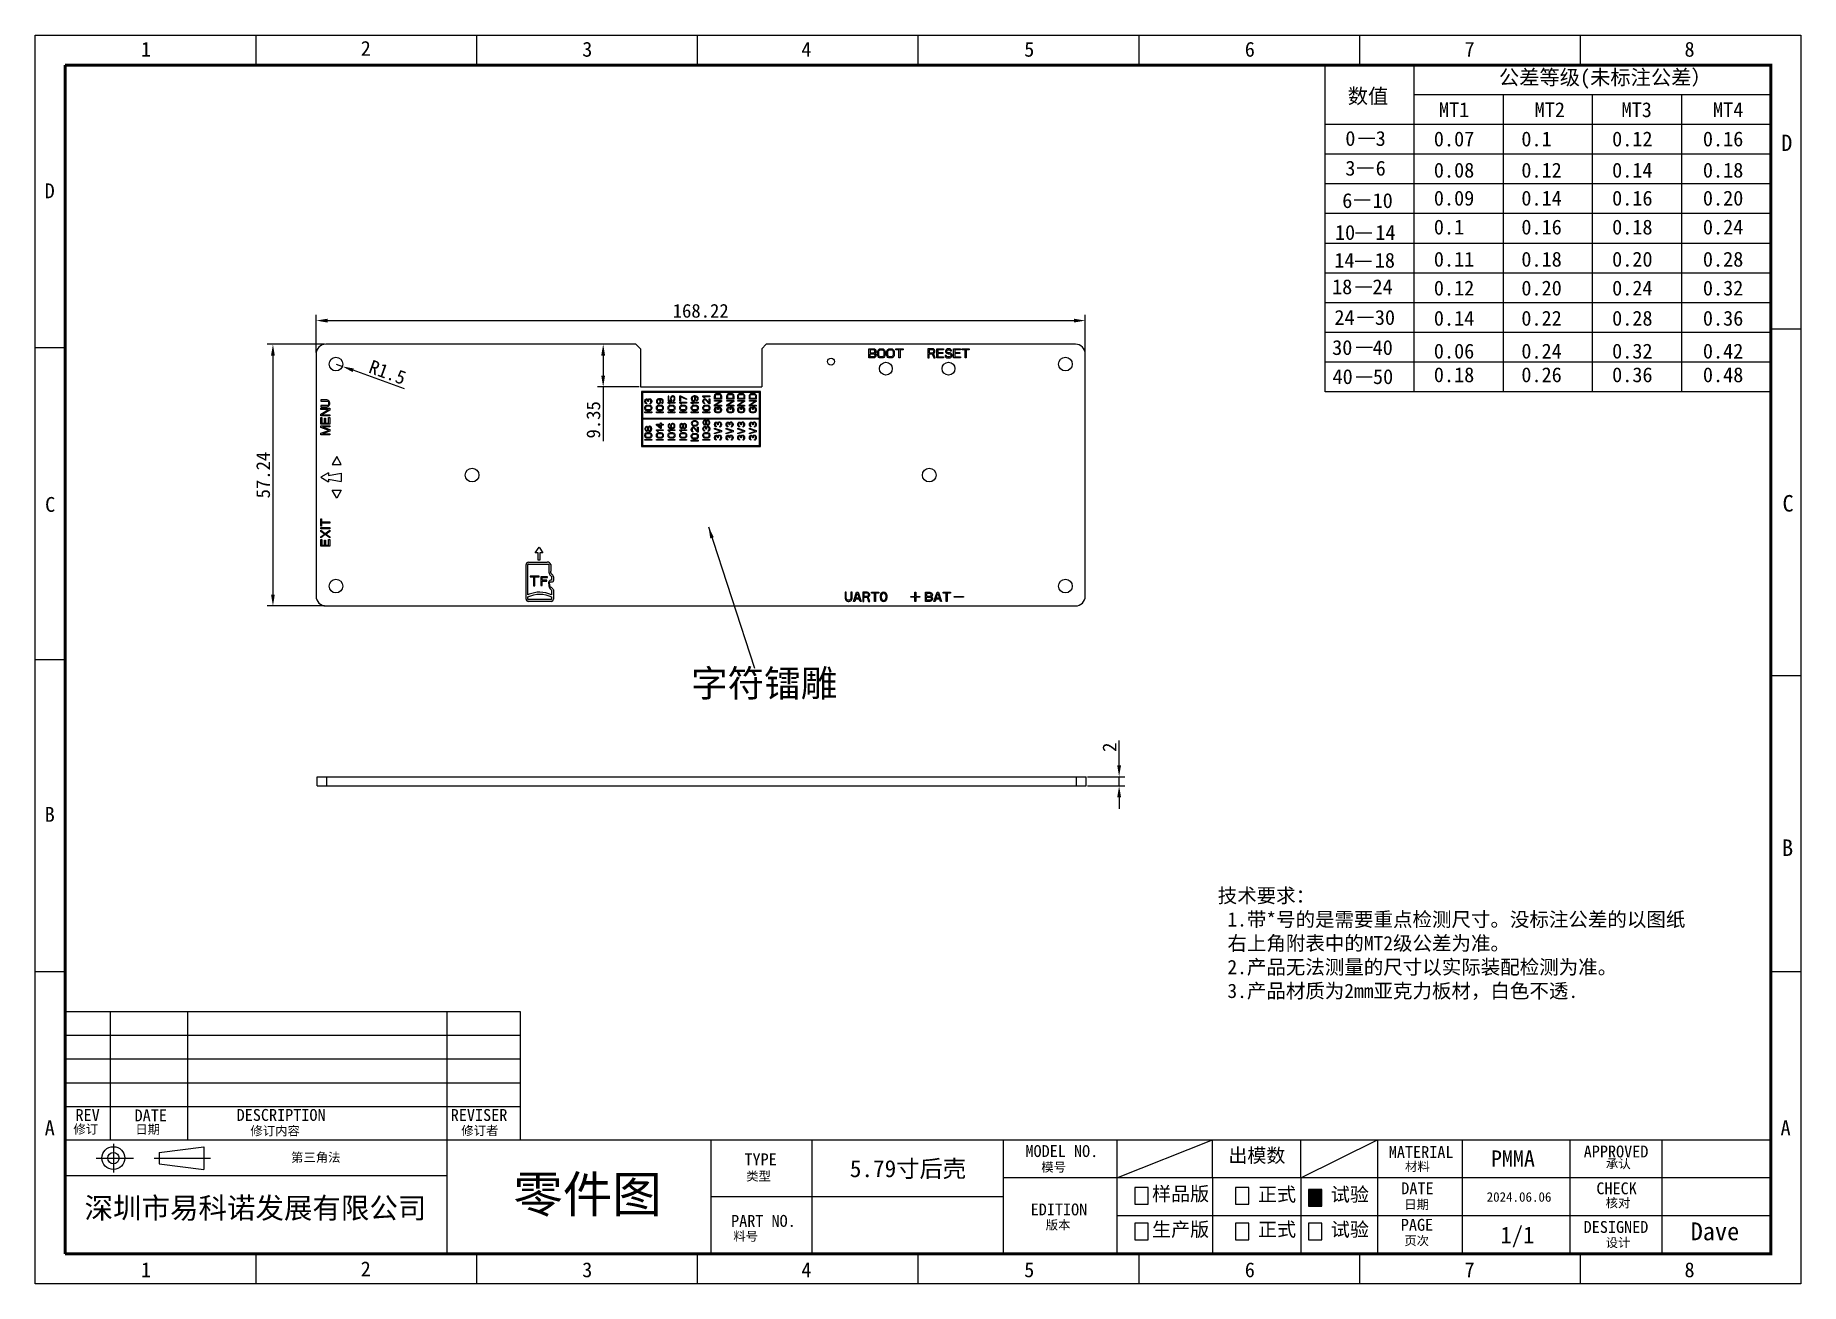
# Model space of a CAD drawing. Header units: millimetres. Extents: x 16785 to 17171, y 29514 to 29787.
import ezdxf
from ezdxf.enums import TextEntityAlignment as Align

# ---------------------------------------------------------------- set-up
doc = ezdxf.new("R2010")
doc.units = ezdxf.units.MM
doc.header["$PDMODE"] = 2
doc.layers.add('dim', color=3, linetype='Continuous')
doc.layers.add('title bar', color=7, linetype='Continuous')
doc.styles.get("Standard").update_dxf_attribs({"font": ''})
doc.styles.add('style3', font='')
doc.styles.add('宝明', font='')
doc.styles.get('Standard').set_extended_font_data('SimSun')
doc.styles.get('style3').set_extended_font_data('SimSun')
doc.styles.get('宝明').set_extended_font_data('SimHei')
doc.dimstyles.new('ISO-25', dxfattribs={"dimtxt": 3, "dimasz": 2.5, "dimexe": 1.25, "dimexo": 0.3, "dimtad": 1, "dimdsep": 46, "dimtxsty": 'Standard', "dimcen": 2.5, "dimclrd": 5, "dimclre": 5, "dimadec": 0, "dimazin": 0, "dimtfac": 1, "dimtmove": 0, "dimatfit": 3, "dimfxl": 1, "dimarcsym": 0})

msp = doc.modelspace()

# ---------------------------------------------------------------- texts
at = {"attachment_point": 1}
for s, insert, char_height, width in [('公差等级(未标注公差）', (17104.793, 29779.027), 3.25, 48.8695), ('数值', (17071.735, 29774.917), 3.25, 18.71649), ('MT1', (17091.681, 29771.946), 3.25, 19.5), ('MT2', (17112.613, 29771.946), 3.25, 19.5), ('MT3', (17131.611, 29771.946), 3.25, 19.5), ('MT4', (17151.619, 29771.946), 3.25, 19.5), ('0  3', (17071.201, 29765.662), 3.25, 12.47419), ('3  6', (17071.201, 29759.157), 3.25, 12.47419), ('6  10', (17070.526, 29752.071), 3.25, 19.30903), ('10  14', (17068.928, 29745.106), 3.25, 22.57715), ('14  18', (17068.795, 29739.018), 3.25, 20.29874), ('18  24', (17068.301, 29733.228), 3.25, 20.29874), ('24  30', (17068.813, 29726.519), 3.25, 20.29874), ('30  40', (17068.321, 29719.94), 3.25, 20.29874), ('40  50', (17068.401, 29713.574), 3.25, 20.29874), ('技术要求：\\P 1.带*号的是需要重点检测尺寸。没标注公差的以图纸     右上角附表中的MT2级公差为准。\\P 2.产品无法测量的尺寸以实际装配检测为准。\\P 3.产品材质为2mm亚克力板材，白色不透.', (17043.292, 29600.026), 3.125, 108.54408)]:
    msp.add_mtext(s, dxfattribs=dict(at, insert=insert, char_height=char_height, width=width))
at = {"char_height": 3.25, "attachment_point": 1}
for s, insert in [('0.07', (17090.563, 29765.551)), ('0.1', (17109.7, 29765.551)), ('0.12', (17129.552, 29765.551)), ('0.16', (17149.404, 29765.551)), ('0.08', (17090.563, 29758.721)), ('0.12', (17109.7, 29758.721)), ('0.14', (17129.552, 29758.721)), ('0.18', (17149.404, 29758.721)), ('0.09', (17090.563, 29752.603)), ('0.14', (17109.7, 29752.603)), ('0.16', (17129.552, 29752.603)), ('0.20', (17149.404, 29752.603)), ('0.1', (17090.563, 29746.282)), ('0.16', (17109.7, 29746.282)), ('0.18', (17129.552, 29746.282)), ('0.24', (17149.404, 29746.282)), ('0.11', (17090.563, 29739.247)), ('0.18', (17109.7, 29739.247)), ('0.20', (17129.552, 29739.247)), ('0.28', (17149.404, 29739.247)), ('0.12', (17090.563, 29732.947)), ('0.20', (17109.7, 29732.947)), ('0.24', (17129.552, 29732.947)), ('0.32', (17149.404, 29732.947)), ('0.14', (17090.563, 29726.342)), ('0.22', (17109.7, 29726.342)), ('0.28', (17129.552, 29726.342)), ('0.36', (17149.404, 29726.342)), ('0.06', (17090.563, 29719.155)), ('0.24', (17109.7, 29719.155)), ('0.32', (17129.552, 29719.155)), ('0.42', (17149.404, 29719.155)), ('0.18', (17090.563, 29713.981)), ('0.26', (17109.7, 29713.981)), ('0.36', (17129.552, 29713.981)), ('0.48', (17149.404, 29713.981))]:
    msp.add_mtext(s, dxfattribs=dict(at, insert=insert))
at = {"insert": (16928.098, 29647.813), "char_height": 5.8671, "attachment_point": 1, "style": 'style3'}
msp.add_mtext_dynamic_manual_height_columns('字符镭雕', width=73.63194, gutter_width=3.088, heights=[0], dxfattribs=at)
at = {"insert": (16962.837, 29540.617), "char_height": 3.7298, "attachment_point": 1, "style": 'style3'}
msp.add_mtext('5.79寸后壳', dxfattribs=at)
at = {"color": 1, "attachment_point": 1, "style": 'style3'}
for s, width, insert, char_height in [('PMMA', 20.73693, (17103.064, 29542.734), 3.528), ('2024.06.06', 19.05171, (17102.115, 29533.595), 2.0819)]:
    msp.add_mtext_dynamic_manual_height_columns(s, width=width, gutter_width=3.088, heights=[0], dxfattribs=dict(at, insert=insert, char_height=char_height))
at = {"color": 1, "insert": (17146.736, 29526.987), "char_height": 3.8998, "attachment_point": 1, "style": 'style3'}
msp.add_mtext('Dave', dxfattribs=at)
at = {"layer": 'title bar', "color": 0, "style": '宝明'}
for s, height, p in [('1', 3.25, (16807.806, 29781.909)), ('2', 3.25, (16855.861, 29782.101)), ('3', 3.25, (16904.301, 29781.909)), ('4', 3.25, (16952.239, 29781.909)), ('5', 3.25, (17000.968, 29781.909)), ('6', 3.25, (17049.216, 29781.909)), ('7', 3.25, (17097.27, 29781.909)), ('8', 3.25, (17145.382, 29781.909)), ('D', 3.611, (17166.52, 29761.275)), ('D', 3.25, (16786.746, 29750.954)), ('C', 3.25, (16786.838, 29682.373)), ('C', 3.611, (17166.798, 29682.437)), ('B', 3.25, (16786.746, 29614.589)), ('B', 3.611, (17166.696, 29607.123)), ('A', 3.25, (16786.746, 29546.034)), ('REV', 2.6, (16793.487, 29549.178)), ('DATE', 2.6, (16806.407, 29549.085)), ('DESCRIPTION', 2.59999, (16828.727, 29549.185)), ('REVISER', 2.6, (16875.55, 29549.177)), ('A', 3.25, (17166.385, 29546.034)), ('1', 3.25, (16807.806, 29515.006)), ('2', 3.25, (16855.861, 29515.199)), ('3', 3.25, (16904.301, 29515.006)), ('4', 3.25, (16952.239, 29515.006)), ('5', 3.25, (17000.968, 29515.006)), ('6', 3.25, (17049.216, 29515.006)), ('7', 3.25, (17097.27, 29515.006)), ('8', 3.25, (17145.382, 29515.006))]:
    msp.add_text(s, height=height, dxfattribs=at).set_placement(p)
at = {"layer": 'title bar', "color": 0, "linetype": 'Continuous', "style": '宝明'}
for s, p in [('修订', (16793.03, 29546.404)), ('日期', (16806.572, 29546.357)), ('修订内容', (16831.737, 29546.03)), ('修订者', (16877.858, 29546.075)), ('第三角法', (16840.627, 29540.231)), ('模号', (17004.712, 29538.089)), ('材料', (17084.27, 29538.237)), ('承认', (17128.189, 29538.836)), ('类型', (16940.17, 29536.121)), ('日期', (17084.095, 29529.915)), ('核对', (17128.14, 29530.278)), ('料号', (16937.363, 29522.977)), ('版本', (17005.674, 29525.443)), ('页次', (17084.104, 29522.005)), ('设计', (17128.14, 29521.588))]:
    msp.add_text(s, height=1.9821, dxfattribs=at).set_placement(p)
at = {"layer": 'title bar', "color": 0, "style": '宝明'}
for s, p in [('TYPE', (16943.318, 29540.788)), ('MODEL NO.', (17009.205, 29542.59)), ('PART NO.', (16943.939, 29527.319))]:
    msp.add_text(s, height=2.6, dxfattribs=at).set_placement(p, align=Align.MIDDLE)
for s, height, p in [('MATERIAL', 2.6, (17087.783, 29541.078)), ('APPROVED', 2.6, (17130.412, 29541.194)), ('DATE', 2.6, (17086.971, 29533.15)), ('CHECK', 2.6, (17130.528, 29533.14)), ('EDITION', 2.6, (17008.569, 29528.521)), ('PAGE', 2.6, (17086.876, 29525.164)), ('1/1', 3.64, (17108.832, 29522.424)), ('DESIGNED', 2.6, (17130.398, 29524.693))]:
    msp.add_text(s, height=height, dxfattribs=at).set_placement(p, align=Align.CENTER)
at = {"layer": 'title bar', "color": 7, "lineweight": 18, "insert": (17045.623, 29543.154), "char_height": 3.05134, "width": 16.54782, "attachment_point": 1, "style": '宝明'}
msp.add_mtext('{\\fSimSun|b0|i0|c134|p54;出模数}', dxfattribs=at)
at = {"layer": 'title bar', "color": 0, "attachment_point": 1, "style": '宝明'}
for s, insert, char_height, width in [('{\\fSimSun|b0|i0|c134|p54;零件图}', (16889.253, 29537.108), 7.92846, 130.90465), ('{\\fSimSun|b0|i0|c134|p54;深圳市易科诺发展有限公司}', (16795.467, 29532.429), 4.56679, 100.00021)]:
    msp.add_mtext(s, dxfattribs=dict(at, insert=insert, char_height=char_height, width=width))
at = {"layer": 'title bar', "color": 0, "lineweight": 18, "char_height": 3.05134, "width": 16.54782, "attachment_point": 1, "style": '宝明'}
for s, insert in [('{\\fSimSun|b0|i0|c134|p54;样品版}', (17028.941, 29534.781)), ('{\\fSimSun|b0|i0|c134|p54;正式}', (17052.117, 29534.651)), ('{\\fSimSun|b0|i0|c134|p54;试验}', (17068.035, 29534.634)), ('{\\fSimSun|b0|i0|c134|p54;生产版}', (17028.941, 29526.99)), ('{\\fSimSun|b0|i0|c134|p54;正式}', (17052.117, 29526.99)), ('{\\fSimSun|b0|i0|c134|p54;试验}', (17068.035, 29526.973))]:
    msp.add_mtext(s, dxfattribs=dict(at, insert=insert))

# ---------------------------------------------------------------- blocks, each defined once
blk = doc.blocks.new('*D3')
at = {"color": 5, "lineweight": -2}
for p, q in [((17021.73, 29626.95), (17021.73, 29632.36)), ((17014.83, 29624.45), (17022.98, 29624.45)), ((17014.83, 29622.45), (17022.98, 29622.45)), ((17021.73, 29622.45), (17021.73, 29624.45)), ((17021.73, 29619.95), (17021.73, 29617.45))]:
    blk.add_line(p, q, dxfattribs=at)
at = {"color": 5}
for points in [[(17021.32, 29626.95), (17022.15, 29626.95), (17021.73, 29624.45)], [(17021.32, 29619.95), (17022.15, 29619.95), (17021.73, 29622.45)]]:
    blk.add_solid(points, dxfattribs=at)
at = {"layer": 'Defpoints', "color": 0}
for p in [(17014.53, 29624.45), (17014.53, 29622.45), (17021.73, 29624.45)]:
    blk.add_point(p, dxfattribs=at)
at = {"color": 0, "insert": (17019.61, 29630.9), "char_height": 3, "attachment_point": 5, "rotation": 90}
blk.add_mtext('2', dxfattribs=at)
blk = doc.blocks.new('*D14')
at = {"color": 5, "lineweight": -2}
for p, q in [((16846.11, 29717.19), (16846.11, 29725.45)), ((16848.61, 29724.2), (17011.83, 29724.2)), ((17014.33, 29717.19), (17014.33, 29725.45))]:
    blk.add_line(p, q, dxfattribs=at)
at = {"color": 5}
for points in [[(16848.61, 29724.61), (16848.61, 29723.78), (16846.11, 29724.2)], [(17011.83, 29724.61), (17011.83, 29723.78), (17014.33, 29724.2)]]:
    blk.add_solid(points, dxfattribs=at)
at = {"layer": 'Defpoints', "color": 0}
for p in [(17014.33, 29724.2), (16846.11, 29716.89), (17014.33, 29716.89)]:
    blk.add_point(p, dxfattribs=at)
at = {"color": 0, "insert": (16930.22, 29726.32), "char_height": 3, "attachment_point": 5}
blk.add_mtext('168.22', dxfattribs=at)
blk = doc.blocks.new('*D15')
at = {"color": 5, "lineweight": -2}
for p, q in [((16847.96, 29719.04), (16835.42, 29719.04)), ((16836.67, 29716.54), (16836.67, 29664.3)), ((16847.96, 29661.8), (16835.42, 29661.8))]:
    blk.add_line(p, q, dxfattribs=at)
at = {"color": 5}
for points in [[(16836.25, 29716.54), (16837.08, 29716.54), (16836.67, 29719.04)], [(16836.25, 29664.3), (16837.08, 29664.3), (16836.67, 29661.8)]]:
    blk.add_solid(points, dxfattribs=at)
at = {"layer": 'Defpoints', "color": 0}
for p in [(16848.26, 29719.04), (16836.67, 29661.8), (16848.26, 29661.8)]:
    blk.add_point(p, dxfattribs=at)
at = {"color": 0, "insert": (16834.54, 29690.42), "char_height": 3, "attachment_point": 5, "rotation": 90}
blk.add_mtext('57.24', dxfattribs=at)
blk = doc.blocks.new('*D16')
at = {"color": 5, "lineweight": -2}
for p, q in [((16850.46, 29714.69), (16851.87, 29714.18)), ((16865.44, 29709.28), (16854.22, 29713.33))]:
    blk.add_line(p, q, dxfattribs=at)
at = {"color": 5}
blk.add_solid([(16854.36, 29713.72), (16854.08, 29712.94), (16851.87, 29714.18)], dxfattribs=at)
at = {"layer": 'Defpoints', "color": 0}
for p in [(16850.46, 29714.69), (16851.87, 29714.18)]:
    blk.add_point(p, dxfattribs=at)
at = {"color": 0, "insert": (16861.73, 29712.88), "char_height": 3, "attachment_point": 5, "rotation": 340.1517}
blk.add_mtext('R1.5', dxfattribs=at)
blk = doc.blocks.new('*D17')
at = {"color": 5, "lineweight": -2}
for p, q in [((16915.74, 29719.04), (16907.64, 29719.04)), ((16908.89, 29716.54), (16908.89, 29712.19)), ((16916.74, 29709.69), (16907.64, 29709.69)), ((16908.89, 29709.69), (16908.89, 29697.81))]:
    blk.add_line(p, q, dxfattribs=at)
at = {"color": 5}
for points in [[(16908.47, 29716.54), (16909.31, 29716.54), (16908.89, 29719.04)], [(16908.47, 29712.19), (16909.31, 29712.19), (16908.89, 29709.69)]]:
    blk.add_solid(points, dxfattribs=at)
at = {"layer": 'Defpoints', "color": 0}
for p in [(16916.04, 29719.04), (16908.89, 29709.69), (16917.04, 29709.69)]:
    blk.add_point(p, dxfattribs=at)
at = {"color": 0, "insert": (16906.76, 29702.5), "char_height": 3, "attachment_point": 5, "rotation": 90}
blk.add_mtext('9.35', dxfattribs=at)

# ---------------------------------------------------------------- dimensions: what is measured, and where the dimension line sits
dim = msp.add_linear_dim(base=(17014.328, 29724.198), p1=(16846.106, 29716.885), p2=(17014.328, 29716.885), dimstyle='ISO-25')
dim.commit()
dim.dimension.update_dxf_attribs({"geometry": '*D14', "text_midpoint": (16930.217, 29726.323)})
for base, p1, p2, picture, middle in [((16836.667, 29661.795), (16848.256, 29719.035), (16848.256, 29661.795), '*D15', (16834.542, 29690.415)), ((16908.889, 29709.685), (16916.038, 29719.035), (16917.038, 29709.685), '*D17', (16906.764, 29702.496)), ((17021.732, 29624.45), (17014.534, 29622.45), (17014.534, 29624.45), '*D3', (17019.607, 29630.905))]:
    dim = msp.add_linear_dim(base=base, p1=p1, p2=p2, angle=90, dimstyle='ISO-25')
    dim.commit()
    dim.dimension.update_dxf_attribs({"geometry": picture, "text_midpoint": middle})
dim = msp.add_radius_dim(center=(16850.458, 29714.685), mpoint=(16851.869, 29714.176), dimstyle='ISO-25')
dim.commit()
dim.dimension.update_dxf_attribs({"geometry": '*D16', "text_midpoint": (16861.728, 29712.876)})

# ---------------------------------------------------------------- hatches: boundary and pattern name
msp.add_hatch(color=256).paths.add_polyline_path([(17063.154, 29530.573), (17066.062, 29530.573), (17066.062, 29534.177), (17063.154, 29534.177)])

# ---------------------------------------------------------------- linework, layer by layer
for p, q in [((17066.794, 29708.587), (17066.794, 29780.087)), ((17086.294, 29708.587), (17086.294, 29780.087)), ((17164.294, 29773.587), (17086.294, 29773.587)), ((17105.794, 29708.587), (17105.794, 29773.587)), ((17125.294, 29708.587), (17125.294, 29773.587)), ((17144.794, 29708.587), (17144.794, 29773.587)), ((17164.294, 29767.087), (17066.794, 29767.087)), ((17164.294, 29760.587), (17066.794, 29760.587)), ((17074.076, 29764.121), (17077.622, 29764.121)), ((17073.82, 29757.616), (17077.366, 29757.616)), ((17164.294, 29754.087), (17066.794, 29754.087)), ((17073.115, 29750.606), (17076.661, 29750.606)), ((17164.294, 29747.587), (17066.794, 29747.587)), ((17073.435, 29743.356), (17076.98, 29743.356)), ((17164.294, 29741.087), (17066.794, 29741.087)), ((17164.294, 29734.587), (17066.794, 29734.587)), ((17073.373, 29737.2), (17076.919, 29737.2)), ((17073.435, 29731.555), (17076.98, 29731.555)), ((17164.294, 29728.087), (17066.794, 29728.087)), ((17073.839, 29724.941), (17077.385, 29724.941)), ((17164.294, 29721.587), (17066.794, 29721.587)), ((17073.584, 29718.413), (17077.129, 29718.413)), ((17164.294, 29715.087), (17066.794, 29715.087)), ((17073.559, 29711.904), (17077.105, 29711.904)), ((17164.294, 29708.587), (17066.794, 29708.587))]:
    msp.add_line(p, q)
at = {"color": 7, "linetype": 'Continuous'}
for p, q in [((16916.038, 29719.035), (16848.256, 29719.035)), ((16917.038, 29718.035), (16916.038, 29719.035)), ((16917.038, 29718.035), (16917.038, 29709.685)), ((16944.558, 29719.035), (16943.558, 29718.035)), ((16943.558, 29718.035), (16943.558, 29709.685)), ((17012.178, 29719.035), (16944.558, 29719.035)), ((16846.106, 29716.885), (16846.106, 29663.945)), ((17014.328, 29663.945), (17014.328, 29716.885)), ((16917.038, 29709.685), (16943.558, 29709.685)), ((16848.256, 29661.795), (17012.178, 29661.795)), ((16846.312, 29622.45), (16846.312, 29624.45)), ((16846.312, 29624.45), (17014.534, 29624.45)), ((16846.312, 29622.45), (17014.534, 29622.45)), ((17014.534, 29622.45), (17014.534, 29624.45))]:
    msp.add_line(p, q, dxfattribs=at)
at = {"color": 4, "linetype": 'Continuous'}
for p, q in [((16967.018, 29718.035), (16968.018, 29718.035)), ((16967.018, 29716.035), (16967.018, 29718.035)), ((16968.018, 29718.035), (16968.226, 29717.993)), ((16968.226, 29717.993), (16968.393, 29717.865)), ((16969.184, 29717.908), (16969.351, 29717.993)), ((16969.351, 29717.993), (16969.559, 29718.035)), ((16969.559, 29718.035), (16969.893, 29718.035)), ((16969.893, 29718.035), (16970.101, 29717.993)), ((16970.101, 29717.993), (16970.268, 29717.908)), ((16971.184, 29717.908), (16971.351, 29717.993)), ((16971.351, 29717.993), (16971.559, 29718.035)), ((16971.559, 29718.035), (16971.893, 29718.035)), ((16971.893, 29718.035), (16972.101, 29717.993)), ((16972.101, 29717.993), (16972.268, 29717.908)), ((16972.893, 29718.035), (16974.476, 29718.035)), ((16972.893, 29717.822), (16972.893, 29718.035)), ((16974.476, 29718.035), (16974.476, 29717.822)), ((16980.918, 29718.035), (16979.918, 29718.035)), ((16979.918, 29718.035), (16979.918, 29716.035)), ((16981.126, 29717.993), (16980.918, 29718.035)), ((16981.293, 29717.865), (16981.126, 29717.993)), ((16981.834, 29718.035), (16983.334, 29718.035)), ((16981.834, 29716.035), (16981.834, 29718.035)), ((16983.334, 29718.035), (16983.334, 29717.78)), ((16984.168, 29717.993), (16984.001, 29717.908)), ((16984.334, 29718.035), (16984.168, 29717.993)), ((16984.543, 29718.035), (16984.334, 29718.035)), ((16984.751, 29717.993), (16984.543, 29718.035)), ((16984.918, 29717.865), (16984.751, 29717.993)), ((16985.543, 29718.035), (16987.043, 29718.035)), ((16985.543, 29716.035), (16985.543, 29718.035)), ((16987.043, 29718.035), (16987.043, 29717.78)), ((16987.376, 29718.035), (16988.959, 29718.035)), ((16987.376, 29717.822), (16987.376, 29718.035)), ((16988.959, 29718.035), (16988.959, 29717.822)), ((16968.018, 29716.035), (16967.018, 29716.035)), ((16968.059, 29717.78), (16967.268, 29717.78)), ((16967.268, 29717.78), (16967.268, 29717.184)), ((16967.268, 29717.184), (16968.059, 29717.184)), ((16967.268, 29716.929), (16968.059, 29716.929)), ((16967.268, 29716.291), (16967.268, 29716.929)), ((16968.059, 29716.291), (16967.268, 29716.291)), ((16968.226, 29716.078), (16968.018, 29716.035)), ((16968.184, 29717.737), (16968.059, 29717.78)), ((16968.059, 29717.184), (16968.184, 29717.227)), ((16968.059, 29716.929), (16968.184, 29716.886)), ((16968.184, 29716.333), (16968.059, 29716.291)), ((16968.268, 29717.652), (16968.184, 29717.737)), ((16968.184, 29717.227), (16968.268, 29717.312)), ((16968.184, 29716.886), (16968.268, 29716.801)), ((16968.268, 29716.418), (16968.184, 29716.333)), ((16968.393, 29716.205), (16968.226, 29716.078)), ((16968.309, 29717.525), (16968.268, 29717.652)), ((16968.268, 29717.312), (16968.309, 29717.439)), ((16968.268, 29716.801), (16968.309, 29716.674)), ((16968.309, 29716.546), (16968.268, 29716.418)), ((16968.309, 29717.439), (16968.309, 29717.525)), ((16968.393, 29717.099), (16968.309, 29717.056)), ((16968.309, 29717.056), (16968.393, 29717.014)), ((16968.309, 29716.674), (16968.309, 29716.546)), ((16968.393, 29717.865), (16968.518, 29717.695)), ((16968.518, 29717.269), (16968.393, 29717.099)), ((16968.393, 29717.014), (16968.518, 29716.844)), ((16968.518, 29716.376), (16968.393, 29716.205)), ((16968.518, 29717.695), (16968.559, 29717.567)), ((16968.559, 29717.397), (16968.518, 29717.269)), ((16968.518, 29716.844), (16968.559, 29716.716)), ((16968.559, 29716.503), (16968.518, 29716.376)), ((16968.559, 29717.567), (16968.559, 29717.397)), ((16968.559, 29716.716), (16968.559, 29716.503)), ((16968.893, 29717.354), (16968.934, 29717.567)), ((16968.893, 29716.716), (16968.893, 29717.354)), ((16968.934, 29716.503), (16968.893, 29716.716)), ((16968.934, 29717.567), (16969.018, 29717.737)), ((16969.018, 29716.333), (16968.934, 29716.503)), ((16969.018, 29717.737), (16969.184, 29717.908)), ((16969.184, 29716.163), (16969.018, 29716.333)), ((16969.143, 29717.354), (16969.184, 29717.525)), ((16969.143, 29716.716), (16969.143, 29717.354)), ((16969.184, 29716.546), (16969.143, 29716.716)), ((16969.184, 29717.525), (16969.268, 29717.652)), ((16969.268, 29716.418), (16969.184, 29716.546)), ((16969.351, 29716.078), (16969.184, 29716.163)), ((16969.268, 29717.652), (16969.393, 29717.737)), ((16969.393, 29716.333), (16969.268, 29716.418)), ((16969.559, 29716.035), (16969.351, 29716.078)), ((16969.393, 29717.737), (16969.559, 29717.78)), ((16969.559, 29716.291), (16969.393, 29716.333)), ((16969.559, 29717.78), (16969.893, 29717.78)), ((16969.893, 29716.291), (16969.559, 29716.291)), ((16969.893, 29716.035), (16969.559, 29716.035)), ((16969.893, 29717.78), (16970.059, 29717.737)), ((16970.059, 29716.333), (16969.893, 29716.291)), ((16970.101, 29716.078), (16969.893, 29716.035)), ((16970.059, 29717.737), (16970.184, 29717.652)), ((16970.184, 29716.418), (16970.059, 29716.333)), ((16970.268, 29716.163), (16970.101, 29716.078)), ((16970.184, 29717.652), (16970.268, 29717.525)), ((16970.268, 29716.546), (16970.184, 29716.418)), ((16970.268, 29717.908), (16970.434, 29717.737)), ((16970.268, 29717.525), (16970.309, 29717.354)), ((16970.309, 29716.716), (16970.268, 29716.546)), ((16970.434, 29716.333), (16970.268, 29716.163)), ((16970.309, 29717.354), (16970.309, 29716.716)), ((16970.434, 29717.737), (16970.518, 29717.567)), ((16970.518, 29716.503), (16970.434, 29716.333)), ((16970.518, 29717.567), (16970.559, 29717.354)), ((16970.559, 29716.716), (16970.518, 29716.503)), ((16970.559, 29717.354), (16970.559, 29716.716)), ((16970.893, 29717.354), (16970.934, 29717.567)), ((16970.893, 29716.716), (16970.893, 29717.354)), ((16970.934, 29716.503), (16970.893, 29716.716)), ((16970.934, 29717.567), (16971.018, 29717.737)), ((16971.018, 29716.333), (16970.934, 29716.503)), ((16971.018, 29717.737), (16971.184, 29717.908)), ((16971.184, 29716.163), (16971.018, 29716.333)), ((16971.143, 29717.354), (16971.184, 29717.525)), ((16971.143, 29716.716), (16971.143, 29717.354)), ((16971.184, 29716.546), (16971.143, 29716.716)), ((16971.184, 29717.525), (16971.268, 29717.652)), ((16971.268, 29716.418), (16971.184, 29716.546)), ((16971.351, 29716.078), (16971.184, 29716.163)), ((16971.268, 29717.652), (16971.393, 29717.737)), ((16971.393, 29716.333), (16971.268, 29716.418)), ((16971.559, 29716.035), (16971.351, 29716.078)), ((16971.393, 29717.737), (16971.559, 29717.78)), ((16971.559, 29716.291), (16971.393, 29716.333)), ((16971.559, 29717.78), (16971.893, 29717.78)), ((16971.893, 29716.291), (16971.559, 29716.291)), ((16971.893, 29716.035), (16971.559, 29716.035)), ((16971.893, 29717.78), (16972.059, 29717.737)), ((16972.059, 29716.333), (16971.893, 29716.291)), ((16972.101, 29716.078), (16971.893, 29716.035)), ((16972.059, 29717.737), (16972.184, 29717.652)), ((16972.184, 29716.418), (16972.059, 29716.333)), ((16972.268, 29716.163), (16972.101, 29716.078)), ((16972.184, 29717.652), (16972.268, 29717.525)), ((16972.268, 29716.546), (16972.184, 29716.418)), ((16972.268, 29717.908), (16972.434, 29717.737)), ((16972.268, 29717.525), (16972.309, 29717.354)), ((16972.309, 29716.716), (16972.268, 29716.546)), ((16972.434, 29716.333), (16972.268, 29716.163)), ((16972.309, 29717.354), (16972.309, 29716.716)), ((16972.434, 29717.737), (16972.518, 29717.567)), ((16972.518, 29716.503), (16972.434, 29716.333)), ((16972.518, 29717.567), (16972.559, 29717.354)), ((16972.559, 29716.716), (16972.518, 29716.503)), ((16972.559, 29717.354), (16972.559, 29716.716)), ((16973.559, 29717.822), (16972.893, 29717.822)), ((16973.559, 29716.035), (16973.559, 29717.822)), ((16973.809, 29716.035), (16973.559, 29716.035)), ((16974.476, 29717.822), (16973.809, 29717.822)), ((16973.809, 29717.822), (16973.809, 29716.035)), ((16979.918, 29716.035), (16980.168, 29716.035)), ((16980.959, 29717.822), (16980.168, 29717.822)), ((16980.168, 29717.822), (16980.168, 29717.184)), ((16980.168, 29717.184), (16980.959, 29717.184)), ((16980.168, 29716.929), (16980.876, 29716.929)), ((16980.168, 29716.035), (16980.168, 29716.929)), ((16980.876, 29716.929), (16981.209, 29716.035)), ((16981.084, 29717.78), (16980.959, 29717.822)), ((16980.959, 29717.184), (16981.084, 29717.227)), ((16981.168, 29717.695), (16981.084, 29717.78)), ((16981.084, 29717.227), (16981.168, 29717.312)), ((16981.126, 29717.014), (16981.293, 29717.099)), ((16981.501, 29716.035), (16981.126, 29717.014)), ((16981.209, 29717.567), (16981.168, 29717.695)), ((16981.168, 29717.312), (16981.209, 29717.439)), ((16981.209, 29717.439), (16981.209, 29717.567)), ((16981.209, 29716.035), (16981.501, 29716.035)), ((16981.418, 29717.695), (16981.293, 29717.865)), ((16981.293, 29717.099), (16981.418, 29717.269)), ((16981.459, 29717.567), (16981.418, 29717.695)), ((16981.418, 29717.269), (16981.459, 29717.397)), ((16981.459, 29717.397), (16981.459, 29717.567)), ((16983.334, 29716.035), (16981.834, 29716.035)), ((16983.334, 29717.78), (16982.084, 29717.78)), ((16982.084, 29717.78), (16982.084, 29717.227)), ((16982.084, 29717.227), (16983.168, 29717.227)), ((16983.168, 29716.971), (16982.084, 29716.971)), ((16982.084, 29716.971), (16982.084, 29716.291)), ((16982.084, 29716.291), (16983.334, 29716.291)), ((16983.168, 29717.227), (16983.168, 29716.971)), ((16983.334, 29716.291), (16983.334, 29716.035)), ((16983.918, 29716.588), (16983.668, 29716.588)), ((16983.668, 29716.588), (16983.709, 29716.418)), ((16983.709, 29716.418), (16983.834, 29716.205)), ((16983.834, 29717.737), (16983.793, 29717.567)), ((16983.793, 29717.567), (16983.793, 29717.397)), ((16983.793, 29717.397), (16983.834, 29717.227)), ((16984.001, 29717.908), (16983.834, 29717.737)), ((16983.834, 29717.227), (16984.001, 29717.056)), ((16983.834, 29716.205), (16984.043, 29716.078)), ((16983.959, 29716.461), (16983.918, 29716.588)), ((16984.084, 29716.333), (16983.959, 29716.461)), ((16984.001, 29717.056), (16984.168, 29716.971)), ((16984.043, 29717.525), (16984.084, 29717.652)), ((16984.043, 29717.439), (16984.043, 29717.525)), ((16984.084, 29717.312), (16984.043, 29717.439)), ((16984.043, 29716.078), (16984.251, 29716.035)), ((16984.084, 29717.652), (16984.209, 29717.737)), ((16984.209, 29717.227), (16984.084, 29717.312)), ((16984.251, 29716.291), (16984.084, 29716.333)), ((16984.168, 29716.971), (16984.334, 29716.929)), ((16984.209, 29717.737), (16984.334, 29717.78)), ((16984.334, 29717.184), (16984.209, 29717.227)), ((16984.584, 29716.291), (16984.251, 29716.291)), ((16984.251, 29716.035), (16984.584, 29716.035)), ((16984.334, 29717.78), (16984.584, 29717.78)), ((16984.584, 29717.184), (16984.334, 29717.184)), ((16984.334, 29716.929), (16984.584, 29716.929)), ((16984.584, 29717.78), (16984.709, 29717.737)), ((16984.793, 29717.142), (16984.584, 29717.184)), ((16984.584, 29716.929), (16984.751, 29716.886)), ((16984.751, 29716.333), (16984.584, 29716.291)), ((16984.584, 29716.035), (16984.793, 29716.078)), ((16984.709, 29717.737), (16984.793, 29717.652)), ((16984.751, 29716.886), (16984.876, 29716.801)), ((16984.876, 29716.418), (16984.751, 29716.333)), ((16984.793, 29717.652), (16984.834, 29717.567)), ((16984.959, 29717.056), (16984.793, 29717.142)), ((16984.793, 29716.078), (16984.959, 29716.163)), ((16984.834, 29717.567), (16985.084, 29717.567)), ((16984.876, 29716.801), (16984.959, 29716.674)), ((16984.959, 29716.546), (16984.876, 29716.418)), ((16985.043, 29717.695), (16984.918, 29717.865)), ((16985.126, 29716.886), (16984.959, 29717.056)), ((16984.959, 29716.674), (16984.959, 29716.546)), ((16984.959, 29716.163), (16985.126, 29716.333)), ((16985.084, 29717.567), (16985.043, 29717.695)), ((16985.209, 29716.716), (16985.126, 29716.886)), ((16985.126, 29716.333), (16985.209, 29716.503)), ((16985.209, 29716.503), (16985.209, 29716.716)), ((16987.043, 29716.035), (16985.543, 29716.035)), ((16987.043, 29717.78), (16985.793, 29717.78)), ((16985.793, 29717.78), (16985.793, 29717.227)), ((16985.793, 29717.227), (16986.876, 29717.227)), ((16986.876, 29716.971), (16985.793, 29716.971)), ((16985.793, 29716.971), (16985.793, 29716.291)), ((16985.793, 29716.291), (16987.043, 29716.291)), ((16986.876, 29717.227), (16986.876, 29716.971)), ((16987.043, 29716.291), (16987.043, 29716.035)), ((16988.043, 29717.822), (16987.376, 29717.822)), ((16988.043, 29716.035), (16988.043, 29717.822)), ((16988.293, 29716.035), (16988.043, 29716.035)), ((16988.959, 29717.822), (16988.293, 29717.822)), ((16988.293, 29717.822), (16988.293, 29716.035)), ((16847.106, 29706.852), (16847.106, 29706.602)), ((16848.425, 29706.852), (16847.106, 29706.852)), ((16847.106, 29706.602), (16848.425, 29706.602)), ((16848.638, 29706.81), (16848.425, 29706.852)), ((16848.425, 29706.602), (16848.595, 29706.56)), ((16848.595, 29706.56), (16848.723, 29706.477)), ((16848.808, 29706.727), (16848.638, 29706.81)), ((16848.723, 29706.477), (16848.808, 29706.352)), ((16848.978, 29706.56), (16848.808, 29706.727)), ((16849.063, 29706.394), (16848.978, 29706.56)), ((16849.106, 29706.185), (16849.063, 29706.394)), ((16917.298, 29708.685), (16917.298, 29696.685)), ((16943.298, 29708.685), (16917.298, 29708.685)), ((16917.498, 29708.485), (16917.498, 29702.885)), ((16943.098, 29708.485), (16917.498, 29708.485)), ((16918.008, 29706.566), (16918.04, 29706.785)), ((16918.008, 29706.504), (16918.008, 29706.566)), ((16918.04, 29706.285), (16918.008, 29706.504)), ((16918.04, 29706.785), (16918.103, 29706.91)), ((16918.103, 29706.91), (16918.231, 29707.035)), ((16918.199, 29706.754), (16918.167, 29706.598)), ((16918.167, 29706.598), (16918.167, 29706.473)), ((16918.167, 29706.473), (16918.199, 29706.316)), ((16918.263, 29706.848), (16918.199, 29706.754)), ((16918.231, 29707.035), (16918.359, 29707.066)), ((16918.359, 29706.91), (16918.263, 29706.848)), ((16918.359, 29707.066), (16918.423, 29707.066)), ((16918.423, 29706.91), (16918.359, 29706.91)), ((16918.423, 29707.066), (16918.55, 29707.035)), ((16918.55, 29706.848), (16918.423, 29706.91)), ((16918.55, 29707.035), (16918.646, 29706.973)), ((16918.614, 29706.785), (16918.55, 29706.848)), ((16918.678, 29706.598), (16918.614, 29706.785)), ((16918.646, 29706.973), (16918.742, 29706.848)), ((16918.678, 29706.473), (16918.678, 29706.598)), ((16918.806, 29706.473), (16918.678, 29706.473)), ((16918.742, 29706.848), (16918.806, 29707.004)), ((16918.806, 29707.004), (16918.901, 29707.066)), ((16918.837, 29706.785), (16918.806, 29706.598)), ((16918.806, 29706.598), (16918.806, 29706.473)), ((16918.901, 29706.879), (16918.837, 29706.785)), ((16918.901, 29707.066), (16919.029, 29707.098)), ((16919.029, 29706.941), (16918.901, 29706.879)), ((16919.029, 29707.098), (16919.157, 29707.098)), ((16919.157, 29706.941), (16919.029, 29706.941)), ((16919.157, 29707.098), (16919.252, 29707.066)), ((16919.22, 29706.91), (16919.157, 29706.941)), ((16919.284, 29706.848), (16919.22, 29706.91)), ((16919.252, 29707.066), (16919.348, 29707.004)), ((16919.316, 29706.785), (16919.284, 29706.848)), ((16919.348, 29706.629), (16919.316, 29706.785)), ((16919.316, 29706.285), (16919.348, 29706.441)), ((16919.348, 29707.004), (16919.412, 29706.91)), ((16919.348, 29706.441), (16919.348, 29706.629)), ((16919.412, 29706.91), (16919.476, 29706.785)), ((16919.476, 29706.785), (16919.508, 29706.66)), ((16919.508, 29706.41), (16919.476, 29706.285)), ((16919.508, 29706.66), (16919.508, 29706.41)), ((16920.58, 29706.754), (16920.548, 29706.598)), ((16920.548, 29706.598), (16920.548, 29706.441)), ((16920.548, 29706.441), (16920.58, 29706.285)), ((16920.675, 29706.91), (16920.58, 29706.754)), ((16920.803, 29707.004), (16920.675, 29706.91)), ((16920.739, 29706.723), (16920.707, 29706.629)), ((16920.707, 29706.629), (16920.707, 29706.41)), ((16920.707, 29706.41), (16920.739, 29706.316)), ((16920.803, 29706.816), (16920.739, 29706.723)), ((16920.963, 29707.066), (16920.803, 29707.004)), ((16920.899, 29706.879), (16920.803, 29706.816)), ((16920.994, 29706.91), (16920.899, 29706.879)), ((16921.186, 29707.098), (16920.963, 29707.066)), ((16921.058, 29706.91), (16920.994, 29706.91)), ((16921.154, 29706.879), (16921.058, 29706.91)), ((16921.25, 29706.816), (16921.154, 29706.879)), ((16921.409, 29707.098), (16921.186, 29707.098)), ((16921.314, 29706.723), (16921.25, 29706.816)), ((16921.346, 29706.629), (16921.314, 29706.723)), ((16921.314, 29706.316), (16921.346, 29706.41)), ((16921.473, 29706.754), (16921.346, 29706.941)), ((16921.346, 29706.941), (16921.409, 29706.941)), ((16921.346, 29706.41), (16921.346, 29706.629)), ((16921.633, 29707.066), (16921.409, 29707.098)), ((16921.409, 29706.941), (16921.601, 29706.91)), ((16921.505, 29706.598), (16921.473, 29706.754)), ((16921.473, 29706.285), (16921.505, 29706.441)), ((16921.505, 29706.441), (16921.505, 29706.598)), ((16921.601, 29706.91), (16921.697, 29706.879)), ((16921.792, 29707.004), (16921.633, 29707.066)), ((16921.697, 29706.879), (16921.792, 29706.816)), ((16921.92, 29706.91), (16921.792, 29707.004)), ((16921.792, 29706.816), (16921.856, 29706.723)), ((16921.856, 29706.723), (16921.888, 29706.629)), ((16921.888, 29706.441), (16921.856, 29706.348)), ((16921.888, 29706.629), (16921.888, 29706.441)), ((16922.016, 29706.754), (16921.92, 29706.91)), ((16922.048, 29706.598), (16922.016, 29706.754)), ((16922.016, 29706.316), (16922.048, 29706.473)), ((16922.048, 29706.473), (16922.048, 29706.598)), ((16923.088, 29707.66), (16923.088, 29706.598)), ((16923.247, 29707.66), (16923.088, 29707.66)), ((16923.088, 29706.598), (16923.917, 29706.598)), ((16923.247, 29706.754), (16923.247, 29707.66)), ((16923.758, 29706.754), (16923.247, 29706.754)), ((16923.662, 29707.41), (16923.63, 29707.254)), ((16923.63, 29707.254), (16923.63, 29707.066)), ((16923.63, 29707.066), (16923.662, 29706.91)), ((16923.758, 29707.566), (16923.662, 29707.41)), ((16923.662, 29706.91), (16923.758, 29706.754)), ((16923.886, 29707.66), (16923.758, 29707.566)), ((16923.79, 29707.254), (16923.822, 29707.379)), ((16923.79, 29707.066), (16923.79, 29707.254)), ((16923.822, 29706.941), (16923.79, 29707.066)), ((16923.822, 29707.379), (16923.886, 29707.473)), ((16923.917, 29706.816), (16923.822, 29706.941)), ((16924.045, 29707.723), (16923.886, 29707.66)), ((16923.886, 29707.473), (16923.981, 29707.535)), ((16923.917, 29706.598), (16923.917, 29706.816)), ((16923.981, 29707.535), (16924.077, 29707.566)), ((16924.173, 29707.723), (16924.045, 29707.723)), ((16924.077, 29707.566), (16924.141, 29707.566)), ((16924.141, 29707.566), (16924.237, 29707.535)), ((16924.332, 29707.66), (16924.173, 29707.723)), ((16924.332, 29706.848), (16924.205, 29706.785)), ((16924.205, 29706.785), (16924.205, 29706.598)), ((16924.205, 29706.598), (16924.332, 29706.66)), ((16924.237, 29707.535), (16924.332, 29707.473)), ((16924.46, 29707.566), (16924.332, 29707.66)), ((16924.332, 29707.473), (16924.396, 29707.379)), ((16924.396, 29706.941), (16924.332, 29706.848)), ((16924.332, 29706.66), (16924.46, 29706.754)), ((16924.396, 29707.379), (16924.428, 29707.254)), ((16924.428, 29707.066), (16924.396, 29706.941)), ((16924.428, 29707.254), (16924.428, 29707.066)), ((16924.556, 29707.41), (16924.46, 29707.566)), ((16924.46, 29706.754), (16924.556, 29706.91)), ((16924.588, 29707.254), (16924.556, 29707.41)), ((16924.556, 29706.91), (16924.588, 29707.066)), ((16924.588, 29707.066), (16924.588, 29707.254)), ((16925.628, 29706.598), (16925.628, 29707.723)), ((16925.628, 29707.723), (16925.787, 29707.723)), ((16925.787, 29706.598), (16925.628, 29706.598)), ((16925.787, 29707.723), (16927.128, 29707.098)), ((16925.787, 29707.535), (16925.787, 29706.598)), ((16927.128, 29706.91), (16925.787, 29707.535)), ((16927.128, 29707.098), (16927.128, 29706.91)), ((16928.2, 29707.379), (16928.168, 29707.223)), ((16928.168, 29707.223), (16928.168, 29707.066)), ((16928.168, 29707.066), (16928.2, 29706.91)), ((16928.295, 29707.535), (16928.2, 29707.379)), ((16928.2, 29706.91), (16928.295, 29706.754)), ((16928.423, 29707.629), (16928.295, 29707.535)), ((16928.295, 29706.754), (16928.423, 29706.66)), ((16928.359, 29707.348), (16928.327, 29707.254)), ((16928.327, 29707.254), (16928.327, 29707.035)), ((16928.327, 29707.035), (16928.359, 29706.941)), ((16928.423, 29707.441), (16928.359, 29707.348)), ((16928.359, 29706.941), (16928.423, 29706.848)), ((16928.583, 29707.691), (16928.423, 29707.629)), ((16928.519, 29707.504), (16928.423, 29707.441)), ((16928.423, 29706.848), (16928.519, 29706.785)), ((16928.423, 29706.66), (16928.583, 29706.598)), ((16928.614, 29707.535), (16928.519, 29707.504)), ((16928.519, 29706.785), (16928.614, 29706.754)), ((16928.806, 29707.723), (16928.583, 29707.691)), ((16928.583, 29706.598), (16928.71, 29706.598)), ((16928.678, 29707.535), (16928.614, 29707.535)), ((16928.614, 29706.754), (16928.678, 29706.754)), ((16928.774, 29707.504), (16928.678, 29707.535)), ((16928.678, 29706.754), (16928.774, 29706.785)), ((16928.71, 29706.598), (16928.87, 29706.66)), ((16928.87, 29707.441), (16928.774, 29707.504)), ((16928.774, 29706.785), (16928.87, 29706.848)), ((16929.029, 29707.723), (16928.806, 29707.723)), ((16928.934, 29707.348), (16928.87, 29707.441)), ((16928.87, 29706.848), (16928.934, 29706.941)), ((16928.87, 29706.66), (16928.997, 29706.754)), ((16928.966, 29707.254), (16928.934, 29707.348)), ((16928.934, 29706.941), (16928.966, 29707.035)), ((16929.093, 29707.379), (16928.966, 29707.566)), ((16928.966, 29707.566), (16929.029, 29707.566)), ((16928.966, 29707.035), (16928.966, 29707.254)), ((16928.997, 29706.754), (16929.093, 29706.91)), ((16929.253, 29707.691), (16929.029, 29707.723)), ((16929.029, 29707.566), (16929.221, 29707.535)), ((16929.125, 29707.223), (16929.093, 29707.379)), ((16929.093, 29706.91), (16929.125, 29707.066)), ((16929.125, 29707.066), (16929.125, 29707.223)), ((16929.221, 29707.535), (16929.317, 29707.504)), ((16929.412, 29707.629), (16929.253, 29707.691)), ((16929.317, 29707.504), (16929.412, 29707.441)), ((16929.412, 29706.879), (16929.317, 29706.816)), ((16929.317, 29706.816), (16929.317, 29706.66)), ((16929.317, 29706.66), (16929.412, 29706.691)), ((16929.54, 29707.535), (16929.412, 29707.629)), ((16929.412, 29707.441), (16929.476, 29707.348)), ((16929.476, 29706.973), (16929.412, 29706.879)), ((16929.412, 29706.691), (16929.54, 29706.785)), ((16929.476, 29707.348), (16929.508, 29707.254)), ((16929.508, 29707.066), (16929.476, 29706.973)), ((16929.508, 29707.254), (16929.508, 29707.066)), ((16929.636, 29707.379), (16929.54, 29707.535)), ((16929.54, 29706.785), (16929.636, 29706.941)), ((16929.668, 29707.223), (16929.636, 29707.379)), ((16929.636, 29706.941), (16929.668, 29707.098)), ((16929.668, 29707.098), (16929.668, 29707.223)), ((16930.708, 29707.535), (16930.708, 29707.723)), ((16930.708, 29707.723), (16932.208, 29707.723)), ((16930.931, 29707.348), (16930.708, 29707.535)), ((16930.708, 29706.629), (16930.74, 29706.816)), ((16930.708, 29706.504), (16930.708, 29706.629)), ((16930.74, 29706.285), (16930.708, 29706.504)), ((16930.74, 29706.816), (16930.803, 29706.941)), ((16930.803, 29706.941), (16930.931, 29707.066)), ((16930.899, 29706.754), (16930.867, 29706.598)), ((16930.867, 29706.598), (16930.867, 29706.473)), ((16930.867, 29706.473), (16930.899, 29706.316)), ((16930.963, 29706.848), (16930.899, 29706.754)), ((16931.186, 29707.348), (16930.931, 29707.348)), ((16930.931, 29707.066), (16931.059, 29707.098)), ((16932.208, 29707.535), (16930.963, 29707.535)), ((16930.963, 29707.535), (16931.186, 29707.348)), ((16931.059, 29706.91), (16930.963, 29706.848)), ((16931.059, 29707.098), (16931.123, 29707.098)), ((16931.123, 29706.91), (16931.059, 29706.91)), ((16931.123, 29707.098), (16931.25, 29707.066)), ((16931.25, 29706.848), (16931.123, 29706.91)), ((16931.25, 29707.066), (16931.346, 29707.004)), ((16932.048, 29705.973), (16931.25, 29706.848)), ((16931.346, 29707.004), (16932.048, 29706.223)), ((16932.048, 29706.223), (16932.048, 29707.098)), ((16932.048, 29707.098), (16932.208, 29707.098)), ((16932.208, 29707.723), (16932.208, 29707.535)), ((16932.208, 29707.098), (16932.208, 29705.973)), ((16933.248, 29707.754), (16933.28, 29707.91)), ((16933.248, 29707.004), (16933.248, 29707.754)), ((16934.748, 29707.004), (16933.248, 29707.004)), ((16933.248, 29706.566), (16933.248, 29706.754)), ((16933.248, 29706.754), (16934.748, 29706.754)), ((16933.248, 29705.785), (16934.524, 29706.566)), ((16934.524, 29706.566), (16933.248, 29706.566)), ((16933.28, 29707.91), (16933.343, 29708.035)), ((16933.343, 29708.035), (16933.471, 29708.16)), ((16933.439, 29707.754), (16933.471, 29707.879)), ((16933.439, 29707.191), (16933.439, 29707.754)), ((16934.556, 29707.191), (16933.439, 29707.191)), ((16934.748, 29706.473), (16933.439, 29705.691)), ((16933.471, 29708.16), (16933.599, 29708.223)), ((16933.471, 29707.879), (16933.535, 29707.973)), ((16933.535, 29707.973), (16933.631, 29708.035)), ((16933.599, 29708.223), (16933.758, 29708.254)), ((16933.631, 29708.035), (16933.758, 29708.066)), ((16933.758, 29708.254), (16934.237, 29708.254)), ((16933.758, 29708.066), (16934.237, 29708.066)), ((16934.237, 29708.254), (16934.397, 29708.223)), ((16934.237, 29708.066), (16934.365, 29708.035)), ((16934.365, 29708.035), (16934.46, 29707.973)), ((16934.397, 29708.223), (16934.524, 29708.16)), ((16934.46, 29707.973), (16934.524, 29707.879)), ((16934.524, 29708.16), (16934.652, 29708.035)), ((16934.524, 29707.879), (16934.556, 29707.754)), ((16934.556, 29707.754), (16934.556, 29707.191)), ((16934.652, 29708.035), (16934.716, 29707.91)), ((16934.716, 29707.91), (16934.748, 29707.754)), ((16934.748, 29707.754), (16934.748, 29707.004)), ((16934.748, 29706.754), (16934.748, 29706.473)), ((16935.959, 29707.754), (16935.991, 29707.91)), ((16935.959, 29707.004), (16935.959, 29707.754)), ((16937.459, 29707.004), (16935.959, 29707.004)), ((16935.959, 29706.566), (16935.959, 29706.754)), ((16935.959, 29706.754), (16937.459, 29706.754)), ((16935.959, 29705.785), (16937.236, 29706.566)), ((16937.236, 29706.566), (16935.959, 29706.566)), ((16935.991, 29707.91), (16936.055, 29708.035)), ((16936.055, 29708.035), (16936.183, 29708.16)), ((16936.151, 29707.754), (16936.183, 29707.879)), ((16936.151, 29707.191), (16936.151, 29707.754)), ((16937.268, 29707.191), (16936.151, 29707.191)), ((16937.459, 29706.473), (16936.151, 29705.691)), ((16936.183, 29708.16), (16936.31, 29708.223)), ((16936.183, 29707.879), (16936.247, 29707.973)), ((16936.247, 29707.973), (16936.342, 29708.035)), ((16936.31, 29708.223), (16936.47, 29708.254)), ((16936.342, 29708.035), (16936.47, 29708.066)), ((16936.47, 29708.254), (16936.949, 29708.254)), ((16936.47, 29708.066), (16936.949, 29708.066)), ((16936.949, 29708.254), (16937.108, 29708.223)), ((16936.949, 29708.066), (16937.076, 29708.035)), ((16937.076, 29708.035), (16937.172, 29707.973)), ((16937.108, 29708.223), (16937.236, 29708.16)), ((16937.172, 29707.973), (16937.236, 29707.879)), ((16937.236, 29708.16), (16937.364, 29708.035)), ((16937.236, 29707.879), (16937.268, 29707.754)), ((16937.268, 29707.754), (16937.268, 29707.191)), ((16937.364, 29708.035), (16937.427, 29707.91)), ((16937.427, 29707.91), (16937.459, 29707.754)), ((16937.459, 29707.754), (16937.459, 29707.004)), ((16937.459, 29706.754), (16937.459, 29706.473)), ((16938.328, 29707.754), (16938.36, 29707.91)), ((16938.328, 29707.004), (16938.328, 29707.754)), ((16939.828, 29707.004), (16938.328, 29707.004)), ((16938.328, 29706.566), (16938.328, 29706.754)), ((16938.328, 29706.754), (16939.828, 29706.754)), ((16938.328, 29705.785), (16939.604, 29706.566)), ((16939.604, 29706.566), (16938.328, 29706.566)), ((16938.36, 29707.91), (16938.423, 29708.035)), ((16938.423, 29708.035), (16938.551, 29708.16)), ((16938.519, 29707.754), (16938.551, 29707.879)), ((16938.519, 29707.191), (16938.519, 29707.754)), ((16939.636, 29707.191), (16938.519, 29707.191)), ((16939.828, 29706.473), (16938.519, 29705.691)), ((16938.551, 29708.16), (16938.679, 29708.223)), ((16938.551, 29707.879), (16938.615, 29707.973)), ((16938.615, 29707.973), (16938.711, 29708.035)), ((16938.679, 29708.223), (16938.838, 29708.254)), ((16938.711, 29708.035), (16938.838, 29708.066)), ((16938.838, 29708.254), (16939.317, 29708.254)), ((16938.838, 29708.066), (16939.317, 29708.066)), ((16939.317, 29708.254), (16939.477, 29708.223)), ((16939.317, 29708.066), (16939.445, 29708.035)), ((16939.445, 29708.035), (16939.54, 29707.973)), ((16939.477, 29708.223), (16939.604, 29708.16)), ((16939.54, 29707.973), (16939.604, 29707.879)), ((16939.604, 29708.16), (16939.732, 29708.035)), ((16939.604, 29707.879), (16939.636, 29707.754)), ((16939.636, 29707.754), (16939.636, 29707.191)), ((16939.732, 29708.035), (16939.796, 29707.91)), ((16939.796, 29707.91), (16939.828, 29707.754)), ((16939.828, 29707.754), (16939.828, 29707.004)), ((16939.828, 29706.754), (16939.828, 29706.473)), ((16940.868, 29707.754), (16940.9, 29707.91)), ((16940.868, 29707.004), (16940.868, 29707.754)), ((16942.368, 29707.004), (16940.868, 29707.004)), ((16940.868, 29706.566), (16940.868, 29706.754)), ((16940.868, 29706.754), (16942.368, 29706.754)), ((16940.868, 29705.785), (16942.144, 29706.566)), ((16942.144, 29706.566), (16940.868, 29706.566)), ((16940.9, 29707.91), (16940.963, 29708.035)), ((16940.963, 29708.035), (16941.091, 29708.16)), ((16941.059, 29707.754), (16941.091, 29707.879)), ((16941.059, 29707.191), (16941.059, 29707.754)), ((16942.176, 29707.191), (16941.059, 29707.191)), ((16942.368, 29706.473), (16941.059, 29705.691)), ((16941.091, 29708.16), (16941.219, 29708.223)), ((16941.091, 29707.879), (16941.155, 29707.973)), ((16941.155, 29707.973), (16941.251, 29708.035)), ((16941.219, 29708.223), (16941.378, 29708.254)), ((16941.251, 29708.035), (16941.378, 29708.066)), ((16941.378, 29708.254), (16941.857, 29708.254)), ((16941.378, 29708.066), (16941.857, 29708.066)), ((16941.857, 29708.254), (16942.017, 29708.223)), ((16941.857, 29708.066), (16941.985, 29708.035)), ((16941.985, 29708.035), (16942.08, 29707.973)), ((16942.017, 29708.223), (16942.144, 29708.16)), ((16942.08, 29707.973), (16942.144, 29707.879)), ((16942.144, 29708.16), (16942.272, 29708.035)), ((16942.144, 29707.879), (16942.176, 29707.754)), ((16942.176, 29707.754), (16942.176, 29707.191)), ((16942.272, 29708.035), (16942.336, 29707.91)), ((16942.336, 29707.91), (16942.368, 29707.754)), ((16942.368, 29707.754), (16942.368, 29707.004)), ((16942.368, 29706.754), (16942.368, 29706.473)), ((16943.098, 29702.885), (16943.098, 29708.485)), ((16943.298, 29696.685), (16943.298, 29708.685)), ((16847.106, 29705.602), (16847.106, 29705.352)), ((16848.425, 29705.602), (16847.106, 29705.602)), ((16847.106, 29705.352), (16848.425, 29705.352)), ((16847.106, 29704.769), (16847.106, 29705.019)), ((16847.106, 29705.019), (16849.106, 29705.019)), ((16847.106, 29703.727), (16848.808, 29704.769)), ((16848.808, 29704.769), (16847.106, 29704.769)), ((16847.106, 29703.352), (16847.106, 29703.727)), ((16849.106, 29703.352), (16847.106, 29703.352)), ((16847.106, 29701.519), (16847.106, 29703.019)), ((16847.106, 29703.019), (16847.361, 29703.019)), ((16849.106, 29704.644), (16847.361, 29703.602)), ((16847.361, 29703.602), (16849.106, 29703.602)), ((16847.361, 29703.019), (16847.361, 29701.769)), ((16847.914, 29701.769), (16847.914, 29702.852)), ((16847.914, 29702.852), (16848.17, 29702.852)), ((16848.17, 29702.852), (16848.17, 29701.769)), ((16848.595, 29705.644), (16848.425, 29705.602)), ((16848.425, 29705.352), (16848.638, 29705.394)), ((16848.723, 29705.727), (16848.595, 29705.644)), ((16848.638, 29705.394), (16848.808, 29705.477)), ((16848.808, 29705.852), (16848.723, 29705.727)), ((16848.808, 29706.352), (16848.851, 29706.185)), ((16848.851, 29706.019), (16848.808, 29705.852)), ((16848.808, 29705.477), (16848.978, 29705.644)), ((16848.851, 29706.185), (16848.851, 29706.019)), ((16848.851, 29701.769), (16848.851, 29703.019)), ((16848.851, 29703.019), (16849.106, 29703.019)), ((16848.978, 29705.644), (16849.063, 29705.81)), ((16849.063, 29705.81), (16849.106, 29706.019)), ((16849.106, 29706.019), (16849.106, 29706.185)), ((16849.106, 29705.019), (16849.106, 29704.644)), ((16849.106, 29703.602), (16849.106, 29703.352)), ((16849.106, 29703.019), (16849.106, 29701.519)), ((16917.498, 29702.885), (16943.098, 29702.885)), ((16917.498, 29702.685), (16917.498, 29696.885)), ((16917.498, 29702.685), (16943.098, 29702.685)), ((16918.008, 29705.223), (16918.04, 29705.379)), ((16918.008, 29704.973), (16918.008, 29705.223)), ((16918.04, 29704.816), (16918.008, 29704.973)), ((16918.008, 29704.035), (16918.008, 29704.223)), ((16918.008, 29704.223), (16919.508, 29704.223)), ((16919.508, 29704.035), (16918.008, 29704.035)), ((16918.103, 29706.16), (16918.04, 29706.285)), ((16918.04, 29705.379), (16918.103, 29705.504)), ((16918.103, 29704.691), (16918.04, 29704.816)), ((16918.231, 29706.035), (16918.103, 29706.16)), ((16918.103, 29705.504), (16918.231, 29705.629)), ((16918.231, 29704.566), (16918.103, 29704.691)), ((16918.199, 29706.316), (16918.263, 29706.223)), ((16918.199, 29705.223), (16918.231, 29705.348)), ((16918.199, 29704.973), (16918.199, 29705.223)), ((16918.231, 29704.848), (16918.199, 29704.973)), ((16918.359, 29706.004), (16918.231, 29706.035)), ((16918.231, 29705.629), (16918.359, 29705.691)), ((16918.231, 29705.348), (16918.295, 29705.441)), ((16918.295, 29704.754), (16918.231, 29704.848)), ((16918.359, 29704.504), (16918.231, 29704.566)), ((16918.263, 29706.223), (16918.359, 29706.16)), ((16918.295, 29705.441), (16918.391, 29705.504)), ((16918.391, 29704.691), (16918.295, 29704.754)), ((16918.359, 29706.16), (16918.359, 29706.004)), ((16918.359, 29705.691), (16918.518, 29705.723)), ((16918.518, 29704.473), (16918.359, 29704.504)), ((16918.391, 29705.504), (16918.518, 29705.535)), ((16918.518, 29704.66), (16918.391, 29704.691)), ((16918.518, 29705.723), (16918.997, 29705.723)), ((16918.518, 29705.535), (16918.997, 29705.535)), ((16918.997, 29704.66), (16918.518, 29704.66)), ((16918.997, 29704.473), (16918.518, 29704.473)), ((16918.997, 29705.723), (16919.157, 29705.691)), ((16918.997, 29705.535), (16919.125, 29705.504)), ((16919.125, 29704.691), (16918.997, 29704.66)), ((16919.157, 29704.504), (16918.997, 29704.473)), ((16919.125, 29705.504), (16919.22, 29705.441)), ((16919.22, 29704.754), (16919.125, 29704.691)), ((16919.157, 29706.129), (16919.22, 29706.16)), ((16919.157, 29705.973), (16919.157, 29706.129)), ((16919.252, 29706.004), (16919.157, 29705.973)), ((16919.157, 29705.691), (16919.284, 29705.629)), ((16919.284, 29704.566), (16919.157, 29704.504)), ((16919.22, 29706.16), (16919.284, 29706.223)), ((16919.22, 29705.441), (16919.284, 29705.348)), ((16919.284, 29704.848), (16919.22, 29704.754)), ((16919.348, 29706.066), (16919.252, 29706.004)), ((16919.284, 29706.223), (16919.316, 29706.285)), ((16919.284, 29705.629), (16919.412, 29705.504)), ((16919.284, 29705.348), (16919.316, 29705.223)), ((16919.316, 29704.973), (16919.284, 29704.848)), ((16919.412, 29704.691), (16919.284, 29704.566)), ((16919.316, 29705.223), (16919.316, 29704.973)), ((16919.412, 29706.16), (16919.348, 29706.066)), ((16919.476, 29706.285), (16919.412, 29706.16)), ((16919.412, 29705.504), (16919.476, 29705.379)), ((16919.476, 29704.816), (16919.412, 29704.691)), ((16919.476, 29705.379), (16919.508, 29705.223)), ((16919.508, 29704.973), (16919.476, 29704.816)), ((16919.508, 29705.223), (16919.508, 29704.973)), ((16919.508, 29704.223), (16919.508, 29704.035)), ((16920.548, 29705.223), (16920.58, 29705.379)), ((16920.548, 29704.973), (16920.548, 29705.223)), ((16920.58, 29704.816), (16920.548, 29704.973)), ((16920.548, 29704.035), (16920.548, 29704.223)), ((16920.548, 29704.223), (16922.048, 29704.223)), ((16922.048, 29704.035), (16920.548, 29704.035)), ((16920.58, 29706.285), (16920.675, 29706.129)), ((16920.58, 29705.379), (16920.643, 29705.504)), ((16920.643, 29704.691), (16920.58, 29704.816)), ((16920.643, 29705.504), (16920.771, 29705.629)), ((16920.771, 29704.566), (16920.643, 29704.691)), ((16920.675, 29706.129), (16920.803, 29706.035)), ((16920.739, 29706.316), (16920.803, 29706.223)), ((16920.739, 29705.223), (16920.771, 29705.348)), ((16920.739, 29704.973), (16920.739, 29705.223)), ((16920.771, 29704.848), (16920.739, 29704.973)), ((16920.771, 29705.629), (16920.899, 29705.691)), ((16920.771, 29705.348), (16920.835, 29705.441)), ((16920.835, 29704.754), (16920.771, 29704.848)), ((16920.899, 29704.504), (16920.771, 29704.566)), ((16920.803, 29706.223), (16920.899, 29706.16)), ((16920.803, 29706.035), (16920.963, 29705.973)), ((16920.835, 29705.441), (16920.931, 29705.504)), ((16920.931, 29704.691), (16920.835, 29704.754)), ((16920.899, 29706.16), (16920.994, 29706.129)), ((16920.899, 29705.691), (16921.058, 29705.723)), ((16921.058, 29704.473), (16920.899, 29704.504)), ((16920.931, 29705.504), (16921.058, 29705.535)), ((16921.058, 29704.66), (16920.931, 29704.691)), ((16920.963, 29705.973), (16921.09, 29705.973)), ((16920.994, 29706.129), (16921.058, 29706.129)), ((16921.058, 29706.129), (16921.154, 29706.16)), ((16921.058, 29705.723), (16921.537, 29705.723)), ((16921.058, 29705.535), (16921.537, 29705.535)), ((16921.537, 29704.66), (16921.058, 29704.66)), ((16921.537, 29704.473), (16921.058, 29704.473)), ((16921.09, 29705.973), (16921.25, 29706.035)), ((16921.154, 29706.16), (16921.25, 29706.223)), ((16921.25, 29706.223), (16921.314, 29706.316)), ((16921.25, 29706.035), (16921.377, 29706.129)), ((16921.377, 29706.129), (16921.473, 29706.285)), ((16921.537, 29705.723), (16921.697, 29705.691)), ((16921.537, 29705.535), (16921.665, 29705.504)), ((16921.665, 29704.691), (16921.537, 29704.66)), ((16921.697, 29704.504), (16921.537, 29704.473)), ((16921.665, 29705.504), (16921.76, 29705.441)), ((16921.76, 29704.754), (16921.665, 29704.691)), ((16921.792, 29706.254), (16921.697, 29706.191)), ((16921.697, 29706.191), (16921.697, 29706.035)), ((16921.697, 29706.035), (16921.792, 29706.066)), ((16921.697, 29705.691), (16921.824, 29705.629)), ((16921.824, 29704.566), (16921.697, 29704.504)), ((16921.76, 29705.441), (16921.824, 29705.348)), ((16921.824, 29704.848), (16921.76, 29704.754)), ((16921.856, 29706.348), (16921.792, 29706.254)), ((16921.792, 29706.066), (16921.92, 29706.16)), ((16921.824, 29705.629), (16921.952, 29705.504)), ((16921.824, 29705.348), (16921.856, 29705.223)), ((16921.856, 29704.973), (16921.824, 29704.848)), ((16921.952, 29704.691), (16921.824, 29704.566)), ((16921.856, 29705.223), (16921.856, 29704.973)), ((16921.92, 29706.16), (16922.016, 29706.316)), ((16921.952, 29705.504), (16922.016, 29705.379)), ((16922.016, 29704.816), (16921.952, 29704.691)), ((16922.016, 29705.379), (16922.048, 29705.223)), ((16922.048, 29704.973), (16922.016, 29704.816)), ((16922.048, 29705.223), (16922.048, 29704.973)), ((16922.048, 29704.223), (16922.048, 29704.035)), ((16923.088, 29706.16), (16923.088, 29706.348)), ((16923.088, 29706.348), (16924.588, 29706.348)), ((16923.311, 29705.973), (16923.088, 29706.16)), ((16923.088, 29705.223), (16923.12, 29705.379)), ((16923.088, 29704.973), (16923.088, 29705.223)), ((16923.12, 29704.816), (16923.088, 29704.973)), ((16923.088, 29704.035), (16923.088, 29704.223)), ((16923.088, 29704.223), (16924.588, 29704.223)), ((16924.588, 29704.035), (16923.088, 29704.035)), ((16923.12, 29705.379), (16923.183, 29705.504)), ((16923.183, 29704.691), (16923.12, 29704.816)), ((16923.183, 29705.504), (16923.311, 29705.629)), ((16923.311, 29704.566), (16923.183, 29704.691)), ((16923.279, 29705.223), (16923.311, 29705.348)), ((16923.279, 29704.973), (16923.279, 29705.223)), ((16923.311, 29704.848), (16923.279, 29704.973)), ((16923.566, 29705.973), (16923.311, 29705.973)), ((16923.311, 29705.629), (16923.439, 29705.691)), ((16923.311, 29705.348), (16923.375, 29705.441)), ((16923.375, 29704.754), (16923.311, 29704.848)), ((16923.439, 29704.504), (16923.311, 29704.566)), ((16923.343, 29706.16), (16923.566, 29705.973)), ((16924.588, 29706.16), (16923.343, 29706.16)), ((16923.375, 29705.441), (16923.471, 29705.504)), ((16923.471, 29704.691), (16923.375, 29704.754)), ((16923.439, 29705.691), (16923.598, 29705.723)), ((16923.598, 29704.473), (16923.439, 29704.504)), ((16923.471, 29705.504), (16923.598, 29705.535)), ((16923.598, 29704.66), (16923.471, 29704.691)), ((16923.598, 29705.723), (16924.077, 29705.723)), ((16923.598, 29705.535), (16924.077, 29705.535)), ((16924.077, 29704.66), (16923.598, 29704.66)), ((16924.077, 29704.473), (16923.598, 29704.473)), ((16924.077, 29705.723), (16924.237, 29705.691)), ((16924.077, 29705.535), (16924.205, 29705.504)), ((16924.205, 29704.691), (16924.077, 29704.66)), ((16924.237, 29704.504), (16924.077, 29704.473)), ((16924.205, 29705.504), (16924.3, 29705.441)), ((16924.3, 29704.754), (16924.205, 29704.691)), ((16924.237, 29705.691), (16924.364, 29705.629)), ((16924.364, 29704.566), (16924.237, 29704.504)), ((16924.3, 29705.441), (16924.364, 29705.348)), ((16924.364, 29704.848), (16924.3, 29704.754)), ((16924.364, 29705.629), (16924.492, 29705.504)), ((16924.364, 29705.348), (16924.396, 29705.223)), ((16924.396, 29704.973), (16924.364, 29704.848)), ((16924.492, 29704.691), (16924.364, 29704.566)), ((16924.396, 29705.223), (16924.396, 29704.973)), ((16924.492, 29705.504), (16924.556, 29705.379)), ((16924.556, 29704.816), (16924.492, 29704.691)), ((16924.556, 29705.379), (16924.588, 29705.223)), ((16924.588, 29704.973), (16924.556, 29704.816)), ((16924.588, 29706.348), (16924.588, 29706.16)), ((16924.588, 29705.223), (16924.588, 29704.973)), ((16924.588, 29704.223), (16924.588, 29704.035)), ((16925.628, 29706.16), (16925.628, 29706.348)), ((16925.628, 29706.348), (16927.128, 29706.348)), ((16925.851, 29705.973), (16925.628, 29706.16)), ((16925.628, 29705.223), (16925.66, 29705.379)), ((16925.628, 29704.973), (16925.628, 29705.223)), ((16925.66, 29704.816), (16925.628, 29704.973)), ((16925.628, 29704.035), (16925.628, 29704.223)), ((16925.628, 29704.223), (16927.128, 29704.223)), ((16927.128, 29704.035), (16925.628, 29704.035)), ((16925.66, 29705.379), (16925.723, 29705.504)), ((16925.723, 29704.691), (16925.66, 29704.816)), ((16925.723, 29705.504), (16925.851, 29705.629)), ((16925.851, 29704.566), (16925.723, 29704.691)), ((16925.819, 29705.223), (16925.851, 29705.348)), ((16925.819, 29704.973), (16925.819, 29705.223)), ((16925.851, 29704.848), (16925.819, 29704.973)), ((16926.106, 29705.973), (16925.851, 29705.973)), ((16925.851, 29705.629), (16925.979, 29705.691)), ((16925.851, 29705.348), (16925.915, 29705.441)), ((16925.915, 29704.754), (16925.851, 29704.848)), ((16925.979, 29704.504), (16925.851, 29704.566)), ((16925.883, 29706.16), (16926.106, 29705.973)), ((16927.128, 29706.16), (16925.883, 29706.16)), ((16925.915, 29705.441), (16926.011, 29705.504)), ((16926.011, 29704.691), (16925.915, 29704.754)), ((16925.979, 29705.691), (16926.138, 29705.723)), ((16926.138, 29704.473), (16925.979, 29704.504)), ((16926.011, 29705.504), (16926.138, 29705.535)), ((16926.138, 29704.66), (16926.011, 29704.691)), ((16926.138, 29705.723), (16926.617, 29705.723)), ((16926.138, 29705.535), (16926.617, 29705.535)), ((16926.617, 29704.66), (16926.138, 29704.66)), ((16926.617, 29704.473), (16926.138, 29704.473)), ((16926.617, 29705.723), (16926.777, 29705.691)), ((16926.617, 29705.535), (16926.745, 29705.504)), ((16926.745, 29704.691), (16926.617, 29704.66)), ((16926.777, 29704.504), (16926.617, 29704.473)), ((16926.745, 29705.504), (16926.84, 29705.441)), ((16926.84, 29704.754), (16926.745, 29704.691)), ((16926.777, 29705.691), (16926.904, 29705.629)), ((16926.904, 29704.566), (16926.777, 29704.504)), ((16926.84, 29705.441), (16926.904, 29705.348)), ((16926.904, 29704.848), (16926.84, 29704.754)), ((16926.904, 29705.629), (16927.032, 29705.504)), ((16926.904, 29705.348), (16926.936, 29705.223)), ((16926.936, 29704.973), (16926.904, 29704.848)), ((16927.032, 29704.691), (16926.904, 29704.566)), ((16926.936, 29705.223), (16926.936, 29704.973)), ((16927.032, 29705.504), (16927.096, 29705.379)), ((16927.096, 29704.816), (16927.032, 29704.691)), ((16927.096, 29705.379), (16927.128, 29705.223)), ((16927.128, 29704.973), (16927.096, 29704.816)), ((16927.128, 29706.348), (16927.128, 29706.16)), ((16927.128, 29705.223), (16927.128, 29704.973)), ((16927.128, 29704.223), (16927.128, 29704.035)), ((16928.168, 29706.16), (16928.168, 29706.348)), ((16928.168, 29706.348), (16929.668, 29706.348)), ((16928.391, 29705.973), (16928.168, 29706.16)), ((16928.168, 29705.223), (16928.2, 29705.379)), ((16928.168, 29704.973), (16928.168, 29705.223)), ((16928.2, 29704.816), (16928.168, 29704.973)), ((16928.168, 29704.035), (16928.168, 29704.223)), ((16928.168, 29704.223), (16929.668, 29704.223)), ((16929.668, 29704.035), (16928.168, 29704.035)), ((16928.2, 29705.379), (16928.263, 29705.504)), ((16928.263, 29704.691), (16928.2, 29704.816)), ((16928.263, 29705.504), (16928.391, 29705.629)), ((16928.391, 29704.566), (16928.263, 29704.691)), ((16928.359, 29705.223), (16928.391, 29705.348)), ((16928.359, 29704.973), (16928.359, 29705.223)), ((16928.391, 29704.848), (16928.359, 29704.973)), ((16928.646, 29705.973), (16928.391, 29705.973)), ((16928.391, 29705.629), (16928.519, 29705.691)), ((16928.391, 29705.348), (16928.455, 29705.441)), ((16928.455, 29704.754), (16928.391, 29704.848)), ((16928.519, 29704.504), (16928.391, 29704.566)), ((16928.423, 29706.16), (16928.646, 29705.973)), ((16929.668, 29706.16), (16928.423, 29706.16)), ((16928.455, 29705.441), (16928.551, 29705.504)), ((16928.551, 29704.691), (16928.455, 29704.754)), ((16928.519, 29705.691), (16928.678, 29705.723)), ((16928.678, 29704.473), (16928.519, 29704.504)), ((16928.551, 29705.504), (16928.678, 29705.535)), ((16928.678, 29704.66), (16928.551, 29704.691)), ((16928.678, 29705.723), (16929.157, 29705.723)), ((16928.678, 29705.535), (16929.157, 29705.535)), ((16929.157, 29704.66), (16928.678, 29704.66)), ((16929.157, 29704.473), (16928.678, 29704.473)), ((16929.157, 29705.723), (16929.317, 29705.691)), ((16929.157, 29705.535), (16929.285, 29705.504)), ((16929.285, 29704.691), (16929.157, 29704.66)), ((16929.317, 29704.504), (16929.157, 29704.473)), ((16929.285, 29705.504), (16929.38, 29705.441)), ((16929.38, 29704.754), (16929.285, 29704.691)), ((16929.317, 29705.691), (16929.444, 29705.629)), ((16929.444, 29704.566), (16929.317, 29704.504)), ((16929.38, 29705.441), (16929.444, 29705.348)), ((16929.444, 29704.848), (16929.38, 29704.754)), ((16929.444, 29705.629), (16929.572, 29705.504)), ((16929.444, 29705.348), (16929.476, 29705.223)), ((16929.476, 29704.973), (16929.444, 29704.848)), ((16929.572, 29704.691), (16929.444, 29704.566)), ((16929.476, 29705.223), (16929.476, 29704.973)), ((16929.572, 29705.504), (16929.636, 29705.379)), ((16929.636, 29704.816), (16929.572, 29704.691)), ((16929.636, 29705.379), (16929.668, 29705.223)), ((16929.668, 29704.973), (16929.636, 29704.816)), ((16929.668, 29706.348), (16929.668, 29706.16)), ((16929.668, 29705.223), (16929.668, 29704.973)), ((16929.668, 29704.223), (16929.668, 29704.035)), ((16930.708, 29705.223), (16930.74, 29705.379)), ((16930.708, 29704.973), (16930.708, 29705.223)), ((16930.74, 29704.816), (16930.708, 29704.973)), ((16930.708, 29704.035), (16930.708, 29704.223)), ((16930.708, 29704.223), (16932.208, 29704.223)), ((16932.208, 29704.035), (16930.708, 29704.035)), ((16930.803, 29706.16), (16930.74, 29706.285)), ((16930.74, 29705.379), (16930.803, 29705.504)), ((16930.803, 29704.691), (16930.74, 29704.816)), ((16930.931, 29706.035), (16930.803, 29706.16)), ((16930.803, 29705.504), (16930.931, 29705.629)), ((16930.931, 29704.566), (16930.803, 29704.691)), ((16930.899, 29706.316), (16930.963, 29706.223)), ((16930.899, 29705.223), (16930.931, 29705.348)), ((16930.899, 29704.973), (16930.899, 29705.223)), ((16930.931, 29704.848), (16930.899, 29704.973)), ((16931.059, 29706.004), (16930.931, 29706.035)), ((16930.931, 29705.629), (16931.059, 29705.691)), ((16930.931, 29705.348), (16930.995, 29705.441)), ((16930.995, 29704.754), (16930.931, 29704.848)), ((16931.059, 29704.504), (16930.931, 29704.566)), ((16930.963, 29706.223), (16931.059, 29706.16)), ((16930.995, 29705.441), (16931.091, 29705.504)), ((16931.091, 29704.691), (16930.995, 29704.754)), ((16931.059, 29706.16), (16931.059, 29706.004)), ((16931.059, 29705.691), (16931.218, 29705.723)), ((16931.218, 29704.473), (16931.059, 29704.504)), ((16931.091, 29705.504), (16931.218, 29705.535)), ((16931.218, 29704.66), (16931.091, 29704.691)), ((16931.218, 29705.723), (16931.697, 29705.723)), ((16931.218, 29705.535), (16931.697, 29705.535)), ((16931.697, 29704.66), (16931.218, 29704.66)), ((16931.697, 29704.473), (16931.218, 29704.473)), ((16931.697, 29705.723), (16931.857, 29705.691)), ((16931.697, 29705.535), (16931.825, 29705.504)), ((16931.825, 29704.691), (16931.697, 29704.66)), ((16931.857, 29704.504), (16931.697, 29704.473)), ((16931.825, 29705.504), (16931.92, 29705.441)), ((16931.92, 29704.754), (16931.825, 29704.691)), ((16931.857, 29705.691), (16931.984, 29705.629)), ((16931.984, 29704.566), (16931.857, 29704.504)), ((16931.92, 29705.441), (16931.984, 29705.348)), ((16931.984, 29704.848), (16931.92, 29704.754)), ((16931.984, 29705.629), (16932.112, 29705.504)), ((16931.984, 29705.348), (16932.016, 29705.223)), ((16932.016, 29704.973), (16931.984, 29704.848)), ((16932.112, 29704.691), (16931.984, 29704.566)), ((16932.016, 29705.223), (16932.016, 29704.973)), ((16932.208, 29705.973), (16932.048, 29705.973)), ((16932.112, 29705.504), (16932.176, 29705.379)), ((16932.176, 29704.816), (16932.112, 29704.691)), ((16932.176, 29705.379), (16932.208, 29705.223)), ((16932.208, 29704.973), (16932.176, 29704.816)), ((16932.208, 29705.223), (16932.208, 29704.973)), ((16932.208, 29704.223), (16932.208, 29704.035)), ((16933.248, 29705.504), (16933.248, 29705.785)), ((16934.748, 29705.504), (16933.248, 29705.504)), ((16933.248, 29704.816), (16933.28, 29704.973)), ((16933.248, 29704.535), (16933.248, 29704.816)), ((16933.28, 29704.379), (16933.248, 29704.535)), ((16933.28, 29704.973), (16933.343, 29705.098)), ((16933.343, 29704.254), (16933.28, 29704.379)), ((16933.343, 29705.098), (16933.471, 29705.223)), ((16933.471, 29704.129), (16933.343, 29704.254)), ((16933.439, 29705.691), (16934.748, 29705.691)), ((16933.471, 29704.941), (16933.439, 29704.816)), ((16933.439, 29704.816), (16933.439, 29704.535)), ((16933.439, 29704.535), (16933.471, 29704.41)), ((16933.471, 29705.223), (16933.631, 29705.254)), ((16933.535, 29705.035), (16933.471, 29704.941)), ((16933.471, 29704.41), (16933.535, 29704.316)), ((16933.599, 29704.066), (16933.471, 29704.129)), ((16933.631, 29705.066), (16933.535, 29705.035)), ((16933.535, 29704.316), (16933.631, 29704.254)), ((16933.758, 29704.035), (16933.599, 29704.066)), ((16933.631, 29705.254), (16933.631, 29705.066)), ((16933.631, 29704.254), (16933.758, 29704.223)), ((16933.758, 29704.223), (16934.237, 29704.223)), ((16934.237, 29704.035), (16933.758, 29704.035)), ((16933.918, 29704.785), (16933.918, 29705.254)), ((16933.918, 29705.254), (16934.397, 29705.254)), ((16934.109, 29704.785), (16933.918, 29704.785)), ((16934.109, 29705.066), (16934.109, 29704.785)), ((16934.365, 29705.066), (16934.109, 29705.066)), ((16934.237, 29704.223), (16934.365, 29704.254)), ((16934.397, 29704.066), (16934.237, 29704.035)), ((16934.46, 29705.035), (16934.365, 29705.066)), ((16934.365, 29704.254), (16934.46, 29704.316)), ((16934.397, 29705.254), (16934.524, 29705.223)), ((16934.524, 29704.129), (16934.397, 29704.066)), ((16934.524, 29704.941), (16934.46, 29705.035)), ((16934.46, 29704.316), (16934.524, 29704.41)), ((16934.524, 29705.223), (16934.652, 29705.098)), ((16934.556, 29704.816), (16934.524, 29704.941)), ((16934.524, 29704.41), (16934.556, 29704.535)), ((16934.652, 29704.254), (16934.524, 29704.129)), ((16934.556, 29704.535), (16934.556, 29704.816)), ((16934.652, 29705.098), (16934.716, 29704.973)), ((16934.716, 29704.379), (16934.652, 29704.254)), ((16934.716, 29704.973), (16934.748, 29704.816)), ((16934.748, 29704.535), (16934.716, 29704.379)), ((16934.748, 29705.691), (16934.748, 29705.504)), ((16934.748, 29704.816), (16934.748, 29704.535)), ((16935.959, 29705.504), (16935.959, 29705.785)), ((16937.459, 29705.504), (16935.959, 29705.504)), ((16935.959, 29704.816), (16935.991, 29704.973)), ((16935.959, 29704.535), (16935.959, 29704.816)), ((16935.991, 29704.379), (16935.959, 29704.535)), ((16935.991, 29704.973), (16936.055, 29705.098)), ((16936.055, 29704.254), (16935.991, 29704.379)), ((16936.055, 29705.098), (16936.183, 29705.223)), ((16936.183, 29704.129), (16936.055, 29704.254)), ((16936.151, 29705.691), (16937.459, 29705.691)), ((16936.183, 29704.941), (16936.151, 29704.816)), ((16936.151, 29704.816), (16936.151, 29704.535)), ((16936.151, 29704.535), (16936.183, 29704.41)), ((16936.183, 29705.223), (16936.342, 29705.254)), ((16936.247, 29705.035), (16936.183, 29704.941)), ((16936.183, 29704.41), (16936.247, 29704.316)), ((16936.31, 29704.066), (16936.183, 29704.129)), ((16936.342, 29705.066), (16936.247, 29705.035)), ((16936.247, 29704.316), (16936.342, 29704.254)), ((16936.47, 29704.035), (16936.31, 29704.066)), ((16936.342, 29705.254), (16936.342, 29705.066)), ((16936.342, 29704.254), (16936.47, 29704.223)), ((16936.47, 29704.223), (16936.949, 29704.223)), ((16936.949, 29704.035), (16936.47, 29704.035)), ((16936.63, 29704.785), (16936.63, 29705.254)), ((16936.63, 29705.254), (16937.108, 29705.254)), ((16936.821, 29704.785), (16936.63, 29704.785)), ((16936.821, 29705.066), (16936.821, 29704.785)), ((16937.076, 29705.066), (16936.821, 29705.066)), ((16936.949, 29704.223), (16937.076, 29704.254)), ((16937.108, 29704.066), (16936.949, 29704.035)), ((16937.172, 29705.035), (16937.076, 29705.066)), ((16937.076, 29704.254), (16937.172, 29704.316)), ((16937.108, 29705.254), (16937.236, 29705.223)), ((16937.236, 29704.129), (16937.108, 29704.066)), ((16937.236, 29704.941), (16937.172, 29705.035)), ((16937.172, 29704.316), (16937.236, 29704.41)), ((16937.236, 29705.223), (16937.364, 29705.098)), ((16937.268, 29704.816), (16937.236, 29704.941)), ((16937.236, 29704.41), (16937.268, 29704.535)), ((16937.364, 29704.254), (16937.236, 29704.129)), ((16937.268, 29704.535), (16937.268, 29704.816)), ((16937.364, 29705.098), (16937.427, 29704.973)), ((16937.427, 29704.379), (16937.364, 29704.254)), ((16937.427, 29704.973), (16937.459, 29704.816)), ((16937.459, 29704.535), (16937.427, 29704.379)), ((16937.459, 29705.691), (16937.459, 29705.504)), ((16937.459, 29704.816), (16937.459, 29704.535)), ((16938.328, 29705.504), (16938.328, 29705.785)), ((16939.828, 29705.504), (16938.328, 29705.504)), ((16938.328, 29704.816), (16938.36, 29704.973)), ((16938.328, 29704.535), (16938.328, 29704.816)), ((16938.36, 29704.379), (16938.328, 29704.535)), ((16938.36, 29704.973), (16938.423, 29705.098)), ((16938.423, 29704.254), (16938.36, 29704.379)), ((16938.423, 29705.098), (16938.551, 29705.223)), ((16938.551, 29704.129), (16938.423, 29704.254)), ((16938.519, 29705.691), (16939.828, 29705.691)), ((16938.551, 29704.941), (16938.519, 29704.816)), ((16938.519, 29704.816), (16938.519, 29704.535)), ((16938.519, 29704.535), (16938.551, 29704.41)), ((16938.551, 29705.223), (16938.711, 29705.254)), ((16938.615, 29705.035), (16938.551, 29704.941)), ((16938.551, 29704.41), (16938.615, 29704.316)), ((16938.679, 29704.066), (16938.551, 29704.129)), ((16938.711, 29705.066), (16938.615, 29705.035)), ((16938.615, 29704.316), (16938.711, 29704.254)), ((16938.838, 29704.035), (16938.679, 29704.066)), ((16938.711, 29705.254), (16938.711, 29705.066)), ((16938.711, 29704.254), (16938.838, 29704.223)), ((16938.838, 29704.223), (16939.317, 29704.223)), ((16939.317, 29704.035), (16938.838, 29704.035)), ((16938.998, 29704.785), (16938.998, 29705.254)), ((16938.998, 29705.254), (16939.477, 29705.254)), ((16939.189, 29704.785), (16938.998, 29704.785)), ((16939.189, 29705.066), (16939.189, 29704.785)), ((16939.445, 29705.066), (16939.189, 29705.066)), ((16939.317, 29704.223), (16939.445, 29704.254)), ((16939.477, 29704.066), (16939.317, 29704.035)), ((16939.54, 29705.035), (16939.445, 29705.066)), ((16939.445, 29704.254), (16939.54, 29704.316)), ((16939.477, 29705.254), (16939.604, 29705.223)), ((16939.604, 29704.129), (16939.477, 29704.066)), ((16939.604, 29704.941), (16939.54, 29705.035)), ((16939.54, 29704.316), (16939.604, 29704.41)), ((16939.604, 29705.223), (16939.732, 29705.098)), ((16939.636, 29704.816), (16939.604, 29704.941)), ((16939.604, 29704.41), (16939.636, 29704.535)), ((16939.732, 29704.254), (16939.604, 29704.129)), ((16939.636, 29704.535), (16939.636, 29704.816)), ((16939.732, 29705.098), (16939.796, 29704.973)), ((16939.796, 29704.379), (16939.732, 29704.254)), ((16939.796, 29704.973), (16939.828, 29704.816)), ((16939.828, 29704.535), (16939.796, 29704.379)), ((16939.828, 29705.691), (16939.828, 29705.504)), ((16939.828, 29704.816), (16939.828, 29704.535)), ((16940.868, 29705.504), (16940.868, 29705.785)), ((16942.368, 29705.504), (16940.868, 29705.504)), ((16940.868, 29704.816), (16940.9, 29704.973)), ((16940.868, 29704.535), (16940.868, 29704.816)), ((16940.9, 29704.379), (16940.868, 29704.535)), ((16940.9, 29704.973), (16940.963, 29705.098)), ((16940.963, 29704.254), (16940.9, 29704.379)), ((16940.963, 29705.098), (16941.091, 29705.223)), ((16941.091, 29704.129), (16940.963, 29704.254)), ((16941.059, 29705.691), (16942.368, 29705.691)), ((16941.091, 29704.941), (16941.059, 29704.816)), ((16941.059, 29704.816), (16941.059, 29704.535)), ((16941.059, 29704.535), (16941.091, 29704.41)), ((16941.091, 29705.223), (16941.251, 29705.254)), ((16941.155, 29705.035), (16941.091, 29704.941)), ((16941.091, 29704.41), (16941.155, 29704.316)), ((16941.219, 29704.066), (16941.091, 29704.129)), ((16941.251, 29705.066), (16941.155, 29705.035)), ((16941.155, 29704.316), (16941.251, 29704.254)), ((16941.378, 29704.035), (16941.219, 29704.066)), ((16941.251, 29705.254), (16941.251, 29705.066)), ((16941.251, 29704.254), (16941.378, 29704.223)), ((16941.378, 29704.223), (16941.857, 29704.223)), ((16941.857, 29704.035), (16941.378, 29704.035)), ((16941.538, 29704.785), (16941.538, 29705.254)), ((16941.538, 29705.254), (16942.017, 29705.254)), ((16941.729, 29704.785), (16941.538, 29704.785)), ((16941.729, 29705.066), (16941.729, 29704.785)), ((16941.985, 29705.066), (16941.729, 29705.066)), ((16941.857, 29704.223), (16941.985, 29704.254)), ((16942.017, 29704.066), (16941.857, 29704.035)), ((16942.08, 29705.035), (16941.985, 29705.066)), ((16941.985, 29704.254), (16942.08, 29704.316)), ((16942.017, 29705.254), (16942.144, 29705.223)), ((16942.144, 29704.129), (16942.017, 29704.066)), ((16942.144, 29704.941), (16942.08, 29705.035)), ((16942.08, 29704.316), (16942.144, 29704.41)), ((16942.144, 29705.223), (16942.272, 29705.098)), ((16942.176, 29704.816), (16942.144, 29704.941)), ((16942.144, 29704.41), (16942.176, 29704.535)), ((16942.272, 29704.254), (16942.144, 29704.129)), ((16942.176, 29704.535), (16942.176, 29704.816)), ((16942.272, 29705.098), (16942.336, 29704.973)), ((16942.336, 29704.379), (16942.272, 29704.254)), ((16942.336, 29704.973), (16942.368, 29704.816)), ((16942.368, 29704.535), (16942.336, 29704.379)), ((16942.368, 29705.691), (16942.368, 29705.504)), ((16942.368, 29704.816), (16942.368, 29704.535)), ((16943.098, 29696.885), (16943.098, 29702.685)), ((16849.106, 29701.519), (16847.106, 29701.519)), ((16847.106, 29700.81), (16847.106, 29701.185)), ((16847.106, 29701.185), (16849.106, 29701.185)), ((16848.893, 29700.185), (16847.106, 29700.81)), ((16847.106, 29699.56), (16848.893, 29700.185)), ((16847.106, 29699.185), (16847.106, 29699.56)), ((16849.106, 29699.185), (16847.106, 29699.185)), ((16847.361, 29701.769), (16847.914, 29701.769)), ((16847.531, 29700.935), (16849.106, 29700.352)), ((16849.106, 29700.935), (16847.531, 29700.935)), ((16849.106, 29700.019), (16847.531, 29699.435)), ((16847.531, 29699.435), (16849.106, 29699.435)), ((16848.17, 29701.769), (16848.851, 29701.769)), ((16849.106, 29701.185), (16849.106, 29700.935)), ((16849.106, 29700.352), (16849.106, 29700.019)), ((16849.106, 29699.435), (16849.106, 29699.185)), ((16918.04, 29700.754), (16918.008, 29700.598)), ((16918.008, 29700.598), (16918.008, 29700.473)), ((16918.008, 29700.473), (16918.04, 29700.316)), ((16918.008, 29699.223), (16918.04, 29699.379)), ((16918.008, 29698.973), (16918.008, 29699.223)), ((16918.04, 29698.816), (16918.008, 29698.973)), ((16918.135, 29700.91), (16918.04, 29700.754)), ((16918.04, 29700.316), (16918.135, 29700.16)), ((16918.04, 29699.379), (16918.103, 29699.504)), ((16918.103, 29698.691), (16918.04, 29698.816)), ((16918.103, 29699.504), (16918.231, 29699.629)), ((16918.231, 29698.566), (16918.103, 29698.691)), ((16918.231, 29701.004), (16918.135, 29700.91)), ((16918.135, 29700.16), (16918.231, 29700.066)), ((16918.199, 29700.723), (16918.167, 29700.598)), ((16918.167, 29700.598), (16918.167, 29700.473)), ((16918.167, 29700.473), (16918.199, 29700.348)), ((16918.295, 29700.848), (16918.199, 29700.723)), ((16918.199, 29700.348), (16918.295, 29700.223)), ((16918.199, 29699.223), (16918.231, 29699.348)), ((16918.199, 29698.973), (16918.199, 29699.223)), ((16918.231, 29698.848), (16918.199, 29698.973)), ((16918.391, 29701.066), (16918.231, 29701.004)), ((16918.231, 29700.066), (16918.391, 29700.004)), ((16918.231, 29699.629), (16918.359, 29699.691)), ((16918.231, 29699.348), (16918.295, 29699.441)), ((16918.295, 29698.754), (16918.231, 29698.848)), ((16918.391, 29700.91), (16918.295, 29700.848)), ((16918.295, 29700.223), (16918.391, 29700.16)), ((16918.295, 29699.441), (16918.391, 29699.504)), ((16918.391, 29698.691), (16918.295, 29698.754)), ((16918.359, 29699.691), (16918.518, 29699.723)), ((16918.486, 29701.066), (16918.391, 29701.066)), ((16918.454, 29700.91), (16918.391, 29700.91)), ((16918.391, 29700.16), (16918.454, 29700.16)), ((16918.391, 29700.004), (16918.486, 29700.004)), ((16918.391, 29699.504), (16918.518, 29699.535)), ((16918.518, 29698.66), (16918.391, 29698.691)), ((16918.55, 29700.848), (16918.454, 29700.91)), ((16918.454, 29700.16), (16918.55, 29700.223)), ((16918.614, 29701.004), (16918.486, 29701.066)), ((16918.486, 29700.004), (16918.614, 29700.066)), ((16918.518, 29699.723), (16918.997, 29699.723)), ((16918.518, 29699.535), (16918.997, 29699.535)), ((16918.997, 29698.66), (16918.518, 29698.66)), ((16918.646, 29700.723), (16918.55, 29700.848)), ((16918.55, 29700.223), (16918.646, 29700.348)), ((16918.71, 29700.91), (16918.614, 29701.004)), ((16918.614, 29700.066), (16918.71, 29700.16)), ((16918.678, 29700.598), (16918.646, 29700.723)), ((16918.646, 29700.348), (16918.678, 29700.473)), ((16918.678, 29700.473), (16918.678, 29700.598)), ((16918.742, 29700.848), (16918.71, 29700.91)), ((16918.71, 29700.16), (16918.742, 29700.223)), ((16918.774, 29700.91), (16918.742, 29700.848)), ((16918.742, 29700.223), (16918.774, 29700.16)), ((16918.869, 29701.035), (16918.774, 29700.91)), ((16918.774, 29700.16), (16918.869, 29700.035)), ((16918.837, 29700.723), (16918.806, 29700.598)), ((16918.806, 29700.598), (16918.806, 29700.473)), ((16918.806, 29700.473), (16918.837, 29700.348)), ((16918.901, 29700.848), (16918.837, 29700.723)), ((16918.837, 29700.348), (16918.901, 29700.223)), ((16919.029, 29701.098), (16918.869, 29701.035)), ((16918.869, 29700.035), (16919.029, 29699.973)), ((16919.029, 29700.941), (16918.901, 29700.848)), ((16918.901, 29700.223), (16919.029, 29700.129)), ((16918.997, 29699.723), (16919.157, 29699.691)), ((16918.997, 29699.535), (16919.125, 29699.504)), ((16919.125, 29698.691), (16918.997, 29698.66)), ((16919.125, 29701.098), (16919.029, 29701.098)), ((16919.125, 29700.941), (16919.029, 29700.941)), ((16919.029, 29700.129), (16919.125, 29700.129)), ((16919.029, 29699.973), (16919.125, 29699.973)), ((16919.284, 29701.035), (16919.125, 29701.098)), ((16919.252, 29700.848), (16919.125, 29700.941)), ((16919.125, 29700.129), (16919.252, 29700.223)), ((16919.125, 29699.973), (16919.284, 29700.035)), ((16919.125, 29699.504), (16919.22, 29699.441)), ((16919.22, 29698.754), (16919.125, 29698.691)), ((16919.157, 29699.691), (16919.284, 29699.629)), ((16919.22, 29699.441), (16919.284, 29699.348)), ((16919.284, 29698.848), (16919.22, 29698.754)), ((16919.316, 29700.723), (16919.252, 29700.848)), ((16919.252, 29700.223), (16919.316, 29700.348)), ((16919.38, 29700.941), (16919.284, 29701.035)), ((16919.284, 29700.035), (16919.38, 29700.129)), ((16919.284, 29699.629), (16919.412, 29699.504)), ((16919.284, 29699.348), (16919.316, 29699.223)), ((16919.316, 29698.973), (16919.284, 29698.848)), ((16919.412, 29698.691), (16919.284, 29698.566)), ((16919.348, 29700.598), (16919.316, 29700.723)), ((16919.316, 29700.348), (16919.348, 29700.473)), ((16919.316, 29699.223), (16919.316, 29698.973)), ((16919.348, 29700.473), (16919.348, 29700.598)), ((16919.476, 29700.785), (16919.38, 29700.941)), ((16919.38, 29700.129), (16919.476, 29700.285)), ((16919.412, 29699.504), (16919.476, 29699.379)), ((16919.476, 29698.816), (16919.412, 29698.691)), ((16919.508, 29700.629), (16919.476, 29700.785)), ((16919.476, 29700.285), (16919.508, 29700.441)), ((16919.476, 29699.379), (16919.508, 29699.223)), ((16919.508, 29698.973), (16919.476, 29698.816)), ((16919.508, 29700.441), (16919.508, 29700.629)), ((16919.508, 29699.223), (16919.508, 29698.973)), ((16920.548, 29701.348), (16920.548, 29701.535)), ((16920.548, 29701.535), (16921.409, 29701.535)), ((16921.409, 29700.598), (16920.548, 29701.348)), ((16920.548, 29700.16), (16920.548, 29700.348)), ((16920.548, 29700.348), (16922.048, 29700.348)), ((16920.771, 29699.973), (16920.548, 29700.16)), ((16920.548, 29699.223), (16920.58, 29699.379)), ((16920.548, 29698.973), (16920.548, 29699.223)), ((16920.58, 29698.816), (16920.548, 29698.973)), ((16920.58, 29699.379), (16920.643, 29699.504)), ((16920.643, 29698.691), (16920.58, 29698.816)), ((16920.643, 29699.504), (16920.771, 29699.629)), ((16920.771, 29698.566), (16920.643, 29698.691)), ((16920.739, 29699.223), (16920.771, 29699.348)), ((16920.739, 29698.973), (16920.739, 29699.223)), ((16920.771, 29698.848), (16920.739, 29698.973)), ((16921.026, 29699.973), (16920.771, 29699.973)), ((16920.771, 29699.629), (16920.899, 29699.691)), ((16920.771, 29699.348), (16920.835, 29699.441)), ((16920.835, 29698.754), (16920.771, 29698.848)), ((16921.409, 29700.816), (16920.803, 29701.348)), ((16920.803, 29701.348), (16921.409, 29701.348)), ((16920.803, 29700.16), (16921.026, 29699.973)), ((16922.048, 29700.16), (16920.803, 29700.16)), ((16920.835, 29699.441), (16920.931, 29699.504)), ((16920.931, 29698.691), (16920.835, 29698.754)), ((16920.899, 29699.691), (16921.058, 29699.723)), ((16920.931, 29699.504), (16921.058, 29699.535)), ((16921.058, 29698.66), (16920.931, 29698.691)), ((16921.058, 29699.723), (16921.537, 29699.723)), ((16921.058, 29699.535), (16921.537, 29699.535)), ((16921.537, 29698.66), (16921.058, 29698.66)), ((16921.409, 29701.535), (16921.409, 29701.848)), ((16921.409, 29701.848), (16921.601, 29701.848)), ((16921.409, 29701.348), (16921.409, 29700.816)), ((16921.601, 29700.598), (16921.409, 29700.598)), ((16921.537, 29699.723), (16921.697, 29699.691)), ((16921.537, 29699.535), (16921.665, 29699.504)), ((16921.665, 29698.691), (16921.537, 29698.66)), ((16921.601, 29701.848), (16921.601, 29701.535)), ((16921.601, 29701.535), (16922.048, 29701.535)), ((16921.601, 29701.348), (16921.601, 29700.598)), ((16922.048, 29701.348), (16921.601, 29701.348)), ((16921.665, 29699.504), (16921.76, 29699.441)), ((16921.76, 29698.754), (16921.665, 29698.691)), ((16921.697, 29699.691), (16921.824, 29699.629)), ((16921.76, 29699.441), (16921.824, 29699.348)), ((16921.824, 29698.848), (16921.76, 29698.754)), ((16921.824, 29699.629), (16921.952, 29699.504)), ((16921.824, 29699.348), (16921.856, 29699.223)), ((16921.856, 29698.973), (16921.824, 29698.848)), ((16921.952, 29698.691), (16921.824, 29698.566)), ((16921.856, 29699.223), (16921.856, 29698.973)), ((16921.952, 29699.504), (16922.016, 29699.379)), ((16922.016, 29698.816), (16921.952, 29698.691)), ((16922.016, 29699.379), (16922.048, 29699.223)), ((16922.048, 29698.973), (16922.016, 29698.816)), ((16922.048, 29701.535), (16922.048, 29701.348)), ((16922.048, 29700.348), (16922.048, 29700.16)), ((16922.048, 29699.223), (16922.048, 29698.973)), ((16923.12, 29701.379), (16923.088, 29701.223)), ((16923.088, 29701.223), (16923.088, 29701.098)), ((16923.088, 29701.098), (16923.12, 29700.941)), ((16923.088, 29700.16), (16923.088, 29700.348)), ((16923.088, 29700.348), (16924.588, 29700.348)), ((16923.311, 29699.973), (16923.088, 29700.16)), ((16923.088, 29699.223), (16923.12, 29699.379)), ((16923.088, 29698.973), (16923.088, 29699.223)), ((16923.12, 29698.816), (16923.088, 29698.973)), ((16923.215, 29701.535), (16923.12, 29701.379)), ((16923.12, 29700.941), (16923.215, 29700.785)), ((16923.12, 29699.379), (16923.183, 29699.504)), ((16923.183, 29698.691), (16923.12, 29698.816)), ((16923.183, 29699.504), (16923.311, 29699.629)), ((16923.311, 29698.566), (16923.183, 29698.691)), ((16923.343, 29701.629), (16923.215, 29701.535)), ((16923.215, 29700.785), (16923.343, 29700.691)), ((16923.247, 29701.254), (16923.279, 29701.348)), ((16923.247, 29701.066), (16923.247, 29701.254)), ((16923.279, 29700.973), (16923.247, 29701.066)), ((16923.279, 29701.348), (16923.343, 29701.441)), ((16923.343, 29700.879), (16923.279, 29700.973)), ((16923.279, 29699.223), (16923.311, 29699.348)), ((16923.279, 29698.973), (16923.279, 29699.223)), ((16923.311, 29698.848), (16923.279, 29698.973)), ((16923.566, 29699.973), (16923.311, 29699.973)), ((16923.311, 29699.629), (16923.439, 29699.691)), ((16923.311, 29699.348), (16923.375, 29699.441)), ((16923.375, 29698.754), (16923.311, 29698.848)), ((16923.439, 29701.66), (16923.343, 29701.629)), ((16923.343, 29701.441), (16923.439, 29701.504)), ((16923.439, 29700.816), (16923.343, 29700.879)), ((16923.343, 29700.691), (16923.503, 29700.629)), ((16923.343, 29700.16), (16923.566, 29699.973)), ((16924.588, 29700.16), (16923.343, 29700.16)), ((16923.375, 29699.441), (16923.471, 29699.504)), ((16923.471, 29698.691), (16923.375, 29698.754)), ((16923.439, 29701.504), (16923.439, 29701.66)), ((16923.534, 29700.785), (16923.439, 29700.816)), ((16923.439, 29699.691), (16923.598, 29699.723)), ((16923.471, 29699.504), (16923.598, 29699.535)), ((16923.598, 29698.66), (16923.471, 29698.691)), ((16923.503, 29700.629), (16923.726, 29700.598)), ((16923.726, 29700.754), (16923.534, 29700.785)), ((16923.598, 29699.723), (16924.077, 29699.723)), ((16923.598, 29699.535), (16924.077, 29699.535)), ((16924.077, 29698.66), (16923.598, 29698.66)), ((16923.662, 29701.41), (16923.63, 29701.254)), ((16923.63, 29701.254), (16923.63, 29701.098)), ((16923.63, 29701.098), (16923.662, 29700.941)), ((16923.758, 29701.566), (16923.662, 29701.41)), ((16923.662, 29700.941), (16923.79, 29700.754)), ((16923.79, 29700.754), (16923.726, 29700.754)), ((16923.726, 29700.598), (16923.949, 29700.598)), ((16923.854, 29701.66), (16923.758, 29701.566)), ((16923.822, 29701.379), (16923.79, 29701.285)), ((16923.79, 29701.285), (16923.79, 29701.066)), ((16923.79, 29701.066), (16923.822, 29700.973)), ((16923.886, 29701.473), (16923.822, 29701.379)), ((16923.822, 29700.973), (16923.886, 29700.879)), ((16924.013, 29701.723), (16923.854, 29701.66)), ((16923.949, 29701.535), (16923.886, 29701.473)), ((16923.886, 29700.879), (16923.949, 29700.816)), ((16924.045, 29701.566), (16923.949, 29701.535)), ((16923.949, 29700.816), (16924.045, 29700.785)), ((16923.949, 29700.598), (16924.173, 29700.629)), ((16924.173, 29701.723), (16924.013, 29701.723)), ((16924.141, 29701.566), (16924.045, 29701.566)), ((16924.045, 29700.785), (16924.141, 29700.785)), ((16924.077, 29699.723), (16924.237, 29699.691)), ((16924.077, 29699.535), (16924.205, 29699.504)), ((16924.205, 29698.691), (16924.077, 29698.66)), ((16924.237, 29701.535), (16924.141, 29701.566)), ((16924.141, 29700.785), (16924.237, 29700.816)), ((16924.332, 29701.66), (16924.173, 29701.723)), ((16924.173, 29700.629), (16924.332, 29700.691)), ((16924.205, 29699.504), (16924.3, 29699.441)), ((16924.3, 29698.754), (16924.205, 29698.691)), ((16924.332, 29701.473), (16924.237, 29701.535)), ((16924.237, 29700.816), (16924.332, 29700.879)), ((16924.237, 29699.691), (16924.364, 29699.629)), ((16924.3, 29699.441), (16924.364, 29699.348)), ((16924.364, 29698.848), (16924.3, 29698.754)), ((16924.46, 29701.566), (16924.332, 29701.66)), ((16924.396, 29701.379), (16924.332, 29701.473)), ((16924.332, 29700.879), (16924.396, 29700.973)), ((16924.332, 29700.691), (16924.46, 29700.785)), ((16924.364, 29699.629), (16924.492, 29699.504)), ((16924.364, 29699.348), (16924.396, 29699.223)), ((16924.396, 29698.973), (16924.364, 29698.848)), ((16924.492, 29698.691), (16924.364, 29698.566)), ((16924.428, 29701.285), (16924.396, 29701.379)), ((16924.396, 29700.973), (16924.428, 29701.066)), ((16924.396, 29699.223), (16924.396, 29698.973)), ((16924.428, 29701.066), (16924.428, 29701.285)), ((16924.556, 29701.41), (16924.46, 29701.566)), ((16924.46, 29700.785), (16924.556, 29700.941)), ((16924.492, 29699.504), (16924.556, 29699.379)), ((16924.556, 29698.816), (16924.492, 29698.691)), ((16924.588, 29701.254), (16924.556, 29701.41)), ((16924.556, 29700.941), (16924.588, 29701.098)), ((16924.556, 29699.379), (16924.588, 29699.223)), ((16924.588, 29698.973), (16924.556, 29698.816)), ((16924.588, 29701.098), (16924.588, 29701.254)), ((16924.588, 29700.348), (16924.588, 29700.16)), ((16924.588, 29699.223), (16924.588, 29698.973)), ((16925.66, 29701.379), (16925.628, 29701.223)), ((16925.628, 29701.223), (16925.628, 29701.098)), ((16925.628, 29701.098), (16925.66, 29700.941)), ((16925.628, 29700.16), (16925.628, 29700.348)), ((16925.628, 29700.348), (16927.128, 29700.348)), ((16925.851, 29699.973), (16925.628, 29700.16)), ((16925.628, 29699.223), (16925.66, 29699.379)), ((16925.628, 29698.973), (16925.628, 29699.223)), ((16925.66, 29698.816), (16925.628, 29698.973)), ((16925.755, 29701.535), (16925.66, 29701.379)), ((16925.66, 29700.941), (16925.755, 29700.785)), ((16925.66, 29699.379), (16925.723, 29699.504)), ((16925.723, 29698.691), (16925.66, 29698.816)), ((16925.723, 29699.504), (16925.851, 29699.629)), ((16925.851, 29698.566), (16925.723, 29698.691)), ((16925.851, 29701.629), (16925.755, 29701.535)), ((16925.755, 29700.785), (16925.851, 29700.691)), ((16925.819, 29701.348), (16925.787, 29701.223)), ((16925.787, 29701.223), (16925.787, 29701.098)), ((16925.787, 29701.098), (16925.819, 29700.973)), ((16925.915, 29701.473), (16925.819, 29701.348)), ((16925.819, 29700.973), (16925.915, 29700.848)), ((16925.819, 29699.223), (16925.851, 29699.348)), ((16925.819, 29698.973), (16925.819, 29699.223)), ((16925.851, 29698.848), (16925.819, 29698.973)), ((16926.011, 29701.691), (16925.851, 29701.629)), ((16925.851, 29700.691), (16926.011, 29700.629)), ((16926.106, 29699.973), (16925.851, 29699.973)), ((16925.851, 29699.629), (16925.979, 29699.691)), ((16925.851, 29699.348), (16925.915, 29699.441)), ((16925.915, 29698.754), (16925.851, 29698.848)), ((16925.883, 29700.16), (16926.106, 29699.973)), ((16927.128, 29700.16), (16925.883, 29700.16)), ((16926.011, 29701.535), (16925.915, 29701.473)), ((16925.915, 29700.848), (16926.011, 29700.785)), ((16925.915, 29699.441), (16926.011, 29699.504)), ((16926.011, 29698.691), (16925.915, 29698.754)), ((16925.979, 29699.691), (16926.138, 29699.723)), ((16926.106, 29701.691), (16926.011, 29701.691)), ((16926.074, 29701.535), (16926.011, 29701.535)), ((16926.011, 29700.785), (16926.074, 29700.785)), ((16926.011, 29700.629), (16926.106, 29700.629)), ((16926.011, 29699.504), (16926.138, 29699.535)), ((16926.138, 29698.66), (16926.011, 29698.691)), ((16926.17, 29701.473), (16926.074, 29701.535)), ((16926.074, 29700.785), (16926.17, 29700.848)), ((16926.234, 29701.629), (16926.106, 29701.691)), ((16926.106, 29700.629), (16926.234, 29700.691)), ((16926.138, 29699.723), (16926.617, 29699.723)), ((16926.138, 29699.535), (16926.617, 29699.535)), ((16926.617, 29698.66), (16926.138, 29698.66)), ((16926.266, 29701.348), (16926.17, 29701.473)), ((16926.17, 29700.848), (16926.266, 29700.973)), ((16926.33, 29701.535), (16926.234, 29701.629)), ((16926.234, 29700.691), (16926.33, 29700.785)), ((16926.298, 29701.223), (16926.266, 29701.348)), ((16926.266, 29700.973), (16926.298, 29701.098)), ((16926.298, 29701.098), (16926.298, 29701.223)), ((16926.362, 29701.473), (16926.33, 29701.535)), ((16926.33, 29700.785), (16926.362, 29700.848)), ((16926.394, 29701.535), (16926.362, 29701.473)), ((16926.362, 29700.848), (16926.394, 29700.785)), ((16926.489, 29701.66), (16926.394, 29701.535)), ((16926.394, 29700.785), (16926.489, 29700.66)), ((16926.457, 29701.348), (16926.426, 29701.223)), ((16926.426, 29701.223), (16926.426, 29701.098)), ((16926.426, 29701.098), (16926.457, 29700.973)), ((16926.521, 29701.473), (16926.457, 29701.348)), ((16926.457, 29700.973), (16926.521, 29700.848)), ((16926.649, 29701.723), (16926.489, 29701.66)), ((16926.489, 29700.66), (16926.649, 29700.598)), ((16926.649, 29701.566), (16926.521, 29701.473)), ((16926.521, 29700.848), (16926.649, 29700.754)), ((16926.617, 29699.723), (16926.777, 29699.691)), ((16926.617, 29699.535), (16926.745, 29699.504)), ((16926.745, 29698.691), (16926.617, 29698.66)), ((16926.745, 29701.723), (16926.649, 29701.723)), ((16926.745, 29701.566), (16926.649, 29701.566)), ((16926.649, 29700.754), (16926.745, 29700.754)), ((16926.649, 29700.598), (16926.745, 29700.598)), ((16926.904, 29701.66), (16926.745, 29701.723)), ((16926.872, 29701.473), (16926.745, 29701.566)), ((16926.745, 29700.754), (16926.872, 29700.848)), ((16926.745, 29700.598), (16926.904, 29700.66)), ((16926.745, 29699.504), (16926.84, 29699.441)), ((16926.84, 29698.754), (16926.745, 29698.691)), ((16926.777, 29699.691), (16926.904, 29699.629)), ((16926.84, 29699.441), (16926.904, 29699.348)), ((16926.904, 29698.848), (16926.84, 29698.754)), ((16926.936, 29701.348), (16926.872, 29701.473)), ((16926.872, 29700.848), (16926.936, 29700.973)), ((16927, 29701.566), (16926.904, 29701.66)), ((16926.904, 29700.66), (16927, 29700.754)), ((16926.904, 29699.629), (16927.032, 29699.504)), ((16926.904, 29699.348), (16926.936, 29699.223)), ((16926.936, 29698.973), (16926.904, 29698.848)), ((16927.032, 29698.691), (16926.904, 29698.566)), ((16926.968, 29701.223), (16926.936, 29701.348)), ((16926.936, 29700.973), (16926.968, 29701.098)), ((16926.936, 29699.223), (16926.936, 29698.973)), ((16926.968, 29701.098), (16926.968, 29701.223)), ((16927.096, 29701.41), (16927, 29701.566)), ((16927, 29700.754), (16927.096, 29700.91)), ((16927.032, 29699.504), (16927.096, 29699.379)), ((16927.096, 29698.816), (16927.032, 29698.691)), ((16927.128, 29701.254), (16927.096, 29701.41)), ((16927.096, 29700.91), (16927.128, 29701.066)), ((16927.096, 29699.379), (16927.128, 29699.223)), ((16927.128, 29698.973), (16927.096, 29698.816)), ((16927.128, 29701.066), (16927.128, 29701.254)), ((16927.128, 29700.348), (16927.128, 29700.16)), ((16927.128, 29699.223), (16927.128, 29698.973)), ((16928.2, 29701.903), (16928.168, 29701.716)), ((16928.168, 29701.716), (16928.2, 29701.528)), ((16928.168, 29700.435), (16928.2, 29700.622)), ((16928.168, 29700.31), (16928.168, 29700.435)), ((16928.2, 29700.091), (16928.168, 29700.31)), ((16928.168, 29699.028), (16928.2, 29699.185)), ((16928.168, 29698.778), (16928.168, 29699.028)), ((16928.2, 29698.622), (16928.168, 29698.778)), ((16928.295, 29702.06), (16928.2, 29701.903)), ((16928.2, 29701.528), (16928.295, 29701.372)), ((16928.2, 29700.622), (16928.263, 29700.747)), ((16928.263, 29699.966), (16928.2, 29700.091)), ((16928.2, 29699.185), (16928.263, 29699.31)), ((16928.263, 29700.747), (16928.391, 29700.872)), ((16928.391, 29699.841), (16928.263, 29699.966)), ((16928.263, 29699.31), (16928.391, 29699.435)), ((16928.391, 29702.153), (16928.295, 29702.06)), ((16928.295, 29701.372), (16928.391, 29701.278)), ((16928.359, 29701.872), (16928.327, 29701.716)), ((16928.327, 29701.716), (16928.359, 29701.56)), ((16928.359, 29700.56), (16928.327, 29700.403)), ((16928.327, 29700.403), (16928.327, 29700.278)), ((16928.327, 29700.278), (16928.359, 29700.122)), ((16928.423, 29701.966), (16928.359, 29701.872)), ((16928.359, 29701.56), (16928.423, 29701.466)), ((16928.423, 29700.653), (16928.359, 29700.56)), ((16928.359, 29700.122), (16928.423, 29700.028)), ((16928.359, 29699.028), (16928.391, 29699.153)), ((16928.359, 29698.778), (16928.359, 29699.028)), ((16928.391, 29698.653), (16928.359, 29698.778)), ((16928.519, 29702.216), (16928.391, 29702.153)), ((16928.391, 29701.278), (16928.519, 29701.216)), ((16928.391, 29700.872), (16928.519, 29700.903)), ((16928.519, 29699.81), (16928.391, 29699.841)), ((16928.391, 29699.435), (16928.519, 29699.497)), ((16928.391, 29699.153), (16928.455, 29699.247)), ((16928.455, 29698.56), (16928.391, 29698.653)), ((16928.614, 29702.091), (16928.423, 29701.966)), ((16928.423, 29701.466), (16928.614, 29701.341)), ((16928.519, 29700.716), (16928.423, 29700.653)), ((16928.423, 29700.028), (16928.519, 29699.966)), ((16928.455, 29699.247), (16928.551, 29699.31)), ((16928.614, 29702.247), (16928.519, 29702.216)), ((16928.519, 29701.216), (16928.614, 29701.185)), ((16928.519, 29700.903), (16928.583, 29700.903)), ((16928.583, 29700.716), (16928.519, 29700.716)), ((16928.519, 29699.966), (16928.519, 29699.81)), ((16928.519, 29699.497), (16928.678, 29699.528)), ((16928.551, 29699.31), (16928.678, 29699.341)), ((16928.583, 29700.903), (16928.71, 29700.872)), ((16928.71, 29700.653), (16928.583, 29700.716)), ((16928.774, 29702.278), (16928.614, 29702.247)), ((16928.806, 29702.122), (16928.614, 29702.091)), ((16928.614, 29701.341), (16928.806, 29701.31)), ((16928.614, 29701.185), (16928.774, 29701.153)), ((16928.678, 29699.528), (16929.157, 29699.528)), ((16928.678, 29699.341), (16929.157, 29699.341)), ((16928.71, 29700.872), (16928.806, 29700.81)), ((16929.508, 29699.778), (16928.71, 29700.653)), ((16929.061, 29702.278), (16928.774, 29702.278)), ((16928.774, 29701.153), (16929.061, 29701.153)), ((16929.029, 29702.122), (16928.806, 29702.122)), ((16928.806, 29701.31), (16929.029, 29701.31)), ((16928.806, 29700.81), (16929.508, 29700.028)), ((16929.221, 29702.091), (16929.029, 29702.122)), ((16929.029, 29701.31), (16929.221, 29701.341)), ((16929.221, 29702.247), (16929.061, 29702.278)), ((16929.061, 29701.153), (16929.221, 29701.185)), ((16929.157, 29699.528), (16929.317, 29699.497)), ((16929.157, 29699.341), (16929.285, 29699.31)), ((16929.317, 29702.216), (16929.221, 29702.247)), ((16929.412, 29701.966), (16929.221, 29702.091)), ((16929.221, 29701.341), (16929.412, 29701.466)), ((16929.221, 29701.185), (16929.317, 29701.216)), ((16929.285, 29699.31), (16929.38, 29699.247)), ((16929.444, 29702.153), (16929.317, 29702.216)), ((16929.317, 29701.216), (16929.444, 29701.278)), ((16929.317, 29699.497), (16929.444, 29699.435)), ((16929.38, 29699.247), (16929.444, 29699.153)), ((16929.444, 29698.653), (16929.38, 29698.56)), ((16929.476, 29701.872), (16929.412, 29701.966)), ((16929.412, 29701.466), (16929.476, 29701.56)), ((16929.54, 29702.06), (16929.444, 29702.153)), ((16929.444, 29701.278), (16929.54, 29701.372)), ((16929.444, 29699.435), (16929.572, 29699.31)), ((16929.444, 29699.153), (16929.476, 29699.028)), ((16929.476, 29698.778), (16929.444, 29698.653)), ((16929.508, 29701.716), (16929.476, 29701.872)), ((16929.476, 29701.56), (16929.508, 29701.716)), ((16929.476, 29699.028), (16929.476, 29698.778)), ((16929.508, 29700.028), (16929.508, 29700.903)), ((16929.508, 29700.903), (16929.668, 29700.903)), ((16929.668, 29699.778), (16929.508, 29699.778)), ((16929.636, 29701.903), (16929.54, 29702.06)), ((16929.54, 29701.372), (16929.636, 29701.528)), ((16929.572, 29699.31), (16929.636, 29699.185)), ((16929.668, 29701.716), (16929.636, 29701.903)), ((16929.636, 29701.528), (16929.668, 29701.716)), ((16929.636, 29699.185), (16929.668, 29699.028)), ((16929.668, 29698.778), (16929.636, 29698.622)), ((16929.668, 29700.903), (16929.668, 29699.778)), ((16929.668, 29699.028), (16929.668, 29698.778)), ((16930.74, 29702.129), (16930.708, 29701.973)), ((16930.708, 29701.973), (16930.708, 29701.848)), ((16930.708, 29701.848), (16930.74, 29701.691)), ((16930.708, 29700.566), (16930.74, 29700.785)), ((16930.708, 29700.504), (16930.708, 29700.566)), ((16930.74, 29700.285), (16930.708, 29700.504)), ((16930.708, 29699.223), (16930.74, 29699.379)), ((16930.708, 29698.973), (16930.708, 29699.223)), ((16930.74, 29698.816), (16930.708, 29698.973)), ((16930.835, 29702.285), (16930.74, 29702.129)), ((16930.74, 29701.691), (16930.835, 29701.535)), ((16930.74, 29700.785), (16930.803, 29700.91)), ((16930.803, 29700.16), (16930.74, 29700.285)), ((16930.74, 29699.379), (16930.803, 29699.504)), ((16930.803, 29698.691), (16930.74, 29698.816)), ((16930.803, 29700.91), (16930.931, 29701.035)), ((16930.931, 29700.035), (16930.803, 29700.16)), ((16930.803, 29699.504), (16930.931, 29699.629)), ((16930.931, 29698.566), (16930.803, 29698.691)), ((16930.931, 29702.379), (16930.835, 29702.285)), ((16930.835, 29701.535), (16930.931, 29701.441)), ((16930.899, 29702.098), (16930.867, 29701.973)), ((16930.867, 29701.973), (16930.867, 29701.848)), ((16930.867, 29701.848), (16930.899, 29701.723)), ((16930.899, 29700.754), (16930.867, 29700.598)), ((16930.867, 29700.598), (16930.867, 29700.473)), ((16930.867, 29700.473), (16930.899, 29700.316)), ((16930.995, 29702.223), (16930.899, 29702.098)), ((16930.899, 29701.723), (16930.995, 29701.598)), ((16930.963, 29700.848), (16930.899, 29700.754)), ((16930.899, 29700.316), (16930.963, 29700.223)), ((16930.899, 29699.223), (16930.931, 29699.348)), ((16930.899, 29698.973), (16930.899, 29699.223)), ((16930.931, 29698.848), (16930.899, 29698.973)), ((16931.091, 29702.441), (16930.931, 29702.379)), ((16930.931, 29701.441), (16931.091, 29701.379)), ((16930.931, 29701.035), (16931.059, 29701.066)), ((16931.059, 29700.004), (16930.931, 29700.035)), ((16930.931, 29699.629), (16931.059, 29699.691)), ((16930.931, 29699.348), (16930.995, 29699.441)), ((16930.995, 29698.754), (16930.931, 29698.848)), ((16931.059, 29700.91), (16930.963, 29700.848)), ((16930.963, 29700.223), (16931.059, 29700.16)), ((16931.091, 29702.285), (16930.995, 29702.223)), ((16930.995, 29701.598), (16931.091, 29701.535)), ((16930.995, 29699.441), (16931.091, 29699.504)), ((16931.091, 29698.691), (16930.995, 29698.754)), ((16931.059, 29701.066), (16931.123, 29701.066)), ((16931.123, 29700.91), (16931.059, 29700.91)), ((16931.059, 29700.16), (16931.059, 29700.004)), ((16931.059, 29699.691), (16931.218, 29699.723)), ((16931.186, 29702.441), (16931.091, 29702.441)), ((16931.154, 29702.285), (16931.091, 29702.285)), ((16931.091, 29701.535), (16931.154, 29701.535)), ((16931.091, 29701.379), (16931.186, 29701.379)), ((16931.091, 29699.504), (16931.218, 29699.535)), ((16931.218, 29698.66), (16931.091, 29698.691)), ((16931.123, 29701.066), (16931.25, 29701.035)), ((16931.25, 29700.848), (16931.123, 29700.91)), ((16931.25, 29702.223), (16931.154, 29702.285)), ((16931.154, 29701.535), (16931.25, 29701.598)), ((16931.314, 29702.379), (16931.186, 29702.441)), ((16931.186, 29701.379), (16931.314, 29701.441)), ((16931.218, 29699.723), (16931.697, 29699.723)), ((16931.218, 29699.535), (16931.697, 29699.535)), ((16931.697, 29698.66), (16931.218, 29698.66)), ((16931.346, 29702.098), (16931.25, 29702.223)), ((16931.25, 29701.598), (16931.346, 29701.723)), ((16931.25, 29701.035), (16931.346, 29700.973)), ((16931.314, 29700.785), (16931.25, 29700.848)), ((16931.41, 29702.285), (16931.314, 29702.379)), ((16931.314, 29701.441), (16931.41, 29701.535)), ((16931.378, 29700.598), (16931.314, 29700.785)), ((16931.378, 29701.973), (16931.346, 29702.098)), ((16931.346, 29701.723), (16931.378, 29701.848)), ((16931.346, 29700.973), (16931.442, 29700.848)), ((16931.378, 29701.848), (16931.378, 29701.973)), ((16931.378, 29700.473), (16931.378, 29700.598)), ((16931.506, 29700.473), (16931.378, 29700.473)), ((16931.442, 29702.223), (16931.41, 29702.285)), ((16931.41, 29701.535), (16931.442, 29701.598)), ((16931.474, 29702.285), (16931.442, 29702.223)), ((16931.442, 29701.598), (16931.474, 29701.535)), ((16931.442, 29700.848), (16931.506, 29701.004)), ((16931.569, 29702.41), (16931.474, 29702.285)), ((16931.474, 29701.535), (16931.569, 29701.41)), ((16931.537, 29702.098), (16931.506, 29701.973)), ((16931.506, 29701.973), (16931.506, 29701.848)), ((16931.506, 29701.848), (16931.537, 29701.723)), ((16931.506, 29701.004), (16931.601, 29701.066)), ((16931.537, 29700.785), (16931.506, 29700.598)), ((16931.506, 29700.598), (16931.506, 29700.473)), ((16931.601, 29702.223), (16931.537, 29702.098)), ((16931.537, 29701.723), (16931.601, 29701.598)), ((16931.601, 29700.879), (16931.537, 29700.785)), ((16931.729, 29702.473), (16931.569, 29702.41)), ((16931.569, 29701.41), (16931.729, 29701.348)), ((16931.729, 29702.316), (16931.601, 29702.223)), ((16931.601, 29701.598), (16931.729, 29701.504)), ((16931.601, 29701.066), (16931.729, 29701.098)), ((16931.729, 29700.941), (16931.601, 29700.879)), ((16931.697, 29699.723), (16931.857, 29699.691)), ((16931.697, 29699.535), (16931.825, 29699.504)), ((16931.825, 29698.691), (16931.697, 29698.66)), ((16931.825, 29702.473), (16931.729, 29702.473)), ((16931.825, 29702.316), (16931.729, 29702.316)), ((16931.729, 29701.504), (16931.825, 29701.504)), ((16931.729, 29701.348), (16931.825, 29701.348)), ((16931.729, 29701.098), (16931.857, 29701.098)), ((16931.857, 29700.941), (16931.729, 29700.941)), ((16931.984, 29702.41), (16931.825, 29702.473)), ((16931.952, 29702.223), (16931.825, 29702.316)), ((16931.825, 29701.504), (16931.952, 29701.598)), ((16931.825, 29701.348), (16931.984, 29701.41)), ((16931.825, 29699.504), (16931.92, 29699.441)), ((16931.92, 29698.754), (16931.825, 29698.691)), ((16931.857, 29701.098), (16931.952, 29701.066)), ((16931.92, 29700.91), (16931.857, 29700.941)), ((16931.857, 29700.129), (16931.92, 29700.16)), ((16931.857, 29699.973), (16931.857, 29700.129)), ((16931.952, 29700.004), (16931.857, 29699.973)), ((16931.857, 29699.691), (16931.984, 29699.629)), ((16931.984, 29700.848), (16931.92, 29700.91)), ((16931.92, 29700.16), (16931.984, 29700.223)), ((16931.92, 29699.441), (16931.984, 29699.348)), ((16931.984, 29698.848), (16931.92, 29698.754)), ((16932.016, 29702.098), (16931.952, 29702.223)), ((16931.952, 29701.598), (16932.016, 29701.723)), ((16931.952, 29701.066), (16932.048, 29701.004)), ((16932.048, 29700.066), (16931.952, 29700.004)), ((16932.08, 29702.316), (16931.984, 29702.41)), ((16931.984, 29701.41), (16932.08, 29701.504)), ((16932.016, 29700.785), (16931.984, 29700.848)), ((16931.984, 29700.223), (16932.016, 29700.285)), ((16931.984, 29699.629), (16932.112, 29699.504)), ((16931.984, 29699.348), (16932.016, 29699.223)), ((16932.016, 29698.973), (16931.984, 29698.848)), ((16932.112, 29698.691), (16931.984, 29698.566)), ((16932.048, 29701.973), (16932.016, 29702.098)), ((16932.016, 29701.723), (16932.048, 29701.848)), ((16932.048, 29700.629), (16932.016, 29700.785)), ((16932.016, 29700.285), (16932.048, 29700.441)), ((16932.016, 29699.223), (16932.016, 29698.973)), ((16932.048, 29701.848), (16932.048, 29701.973)), ((16932.048, 29701.004), (16932.112, 29700.91)), ((16932.048, 29700.441), (16932.048, 29700.629)), ((16932.112, 29700.16), (16932.048, 29700.066)), ((16932.176, 29702.16), (16932.08, 29702.316)), ((16932.08, 29701.504), (16932.176, 29701.66)), ((16932.112, 29700.91), (16932.176, 29700.785)), ((16932.176, 29700.285), (16932.112, 29700.16)), ((16932.112, 29699.504), (16932.176, 29699.379)), ((16932.176, 29698.816), (16932.112, 29698.691)), ((16932.208, 29702.004), (16932.176, 29702.16)), ((16932.176, 29701.66), (16932.208, 29701.816)), ((16932.176, 29700.785), (16932.208, 29700.66)), ((16932.208, 29700.41), (16932.176, 29700.285)), ((16932.176, 29699.379), (16932.208, 29699.223)), ((16932.208, 29698.973), (16932.176, 29698.816)), ((16932.208, 29701.816), (16932.208, 29702.004)), ((16932.208, 29700.66), (16932.208, 29700.41)), ((16932.208, 29699.223), (16932.208, 29698.973)), ((16933.248, 29701.504), (16933.28, 29701.723)), ((16933.248, 29701.441), (16933.248, 29701.504)), ((16933.28, 29701.223), (16933.248, 29701.441)), ((16933.248, 29700.473), (16933.248, 29700.66)), ((16933.248, 29700.66), (16934.748, 29700.16)), ((16934.556, 29700.035), (16933.248, 29700.473)), ((16933.248, 29699.598), (16934.556, 29700.035)), ((16934.748, 29699.91), (16933.248, 29699.41)), ((16933.248, 29699.41), (16933.248, 29699.598)), ((16933.248, 29698.629), (16933.28, 29698.848)), ((16933.28, 29701.723), (16933.343, 29701.848)), ((16933.343, 29701.098), (16933.28, 29701.223)), ((16933.28, 29698.848), (16933.343, 29698.973)), ((16933.343, 29701.848), (16933.471, 29701.973)), ((16933.471, 29700.973), (16933.343, 29701.098)), ((16933.343, 29698.973), (16933.471, 29699.098)), ((16933.439, 29701.691), (16933.407, 29701.535)), ((16933.407, 29701.535), (16933.407, 29701.41)), ((16933.407, 29701.41), (16933.439, 29701.254)), ((16933.439, 29698.816), (16933.407, 29698.66)), ((16933.407, 29698.66), (16933.407, 29698.535)), ((16933.503, 29701.785), (16933.439, 29701.691)), ((16933.439, 29701.254), (16933.503, 29701.16)), ((16933.503, 29698.91), (16933.439, 29698.816)), ((16933.471, 29701.973), (16933.599, 29702.004)), ((16933.599, 29700.941), (16933.471, 29700.973)), ((16933.471, 29699.098), (16933.599, 29699.129)), ((16933.599, 29701.848), (16933.503, 29701.785)), ((16933.503, 29701.16), (16933.599, 29701.098)), ((16933.599, 29698.973), (16933.503, 29698.91)), ((16933.599, 29702.004), (16933.663, 29702.004)), ((16933.663, 29701.848), (16933.599, 29701.848)), ((16933.599, 29701.098), (16933.599, 29700.941)), ((16933.599, 29699.129), (16933.663, 29699.129)), ((16933.663, 29698.973), (16933.599, 29698.973)), ((16933.663, 29702.004), (16933.79, 29701.973)), ((16933.79, 29701.785), (16933.663, 29701.848)), ((16933.663, 29699.129), (16933.79, 29699.098)), ((16933.79, 29698.91), (16933.663, 29698.973)), ((16933.79, 29701.973), (16933.886, 29701.91)), ((16933.854, 29701.723), (16933.79, 29701.785)), ((16933.79, 29699.098), (16933.886, 29699.035)), ((16933.854, 29698.848), (16933.79, 29698.91)), ((16933.918, 29701.535), (16933.854, 29701.723)), ((16933.918, 29698.66), (16933.854, 29698.848)), ((16933.886, 29701.91), (16933.982, 29701.785)), ((16933.886, 29699.035), (16933.982, 29698.91)), ((16933.918, 29701.41), (16933.918, 29701.535)), ((16934.046, 29701.41), (16933.918, 29701.41)), ((16933.918, 29698.535), (16933.918, 29698.66)), ((16933.982, 29701.785), (16934.046, 29701.941)), ((16933.982, 29698.91), (16934.046, 29699.066)), ((16934.046, 29701.941), (16934.141, 29702.004)), ((16934.077, 29701.723), (16934.046, 29701.535)), ((16934.046, 29701.535), (16934.046, 29701.41)), ((16934.046, 29699.066), (16934.141, 29699.129)), ((16934.077, 29698.848), (16934.046, 29698.66)), ((16934.046, 29698.66), (16934.046, 29698.535)), ((16934.141, 29701.816), (16934.077, 29701.723)), ((16934.141, 29698.941), (16934.077, 29698.848)), ((16934.141, 29702.004), (16934.269, 29702.035)), ((16934.269, 29701.879), (16934.141, 29701.816)), ((16934.141, 29699.129), (16934.269, 29699.16)), ((16934.269, 29699.004), (16934.141, 29698.941)), ((16934.269, 29702.035), (16934.397, 29702.035)), ((16934.397, 29701.879), (16934.269, 29701.879)), ((16934.269, 29699.16), (16934.397, 29699.16)), ((16934.397, 29699.004), (16934.269, 29699.004)), ((16934.397, 29702.035), (16934.492, 29702.004)), ((16934.46, 29701.848), (16934.397, 29701.879)), ((16934.397, 29701.066), (16934.46, 29701.098)), ((16934.397, 29700.91), (16934.397, 29701.066)), ((16934.492, 29700.941), (16934.397, 29700.91)), ((16934.397, 29699.16), (16934.492, 29699.129)), ((16934.46, 29698.973), (16934.397, 29699.004)), ((16934.524, 29701.785), (16934.46, 29701.848)), ((16934.46, 29701.098), (16934.524, 29701.16)), ((16934.524, 29698.91), (16934.46, 29698.973)), ((16934.492, 29702.004), (16934.588, 29701.941)), ((16934.588, 29701.004), (16934.492, 29700.941)), ((16934.492, 29699.129), (16934.588, 29699.066)), ((16934.556, 29701.723), (16934.524, 29701.785)), ((16934.524, 29701.16), (16934.556, 29701.223)), ((16934.556, 29698.848), (16934.524, 29698.91)), ((16934.588, 29701.566), (16934.556, 29701.723)), ((16934.556, 29701.223), (16934.588, 29701.379)), ((16934.588, 29698.691), (16934.556, 29698.848)), ((16934.588, 29701.941), (16934.652, 29701.848)), ((16934.588, 29701.379), (16934.588, 29701.566)), ((16934.652, 29701.098), (16934.588, 29701.004)), ((16934.588, 29699.066), (16934.652, 29698.973)), ((16934.588, 29698.504), (16934.588, 29698.691)), ((16934.652, 29701.848), (16934.716, 29701.723)), ((16934.716, 29701.223), (16934.652, 29701.098)), ((16934.652, 29698.973), (16934.716, 29698.848)), ((16934.716, 29701.723), (16934.748, 29701.598)), ((16934.748, 29701.348), (16934.716, 29701.223)), ((16934.716, 29698.848), (16934.748, 29698.723)), ((16934.748, 29701.598), (16934.748, 29701.348)), ((16934.748, 29700.16), (16934.748, 29699.91)), ((16934.748, 29698.723), (16934.748, 29698.473)), ((16935.788, 29701.504), (16935.82, 29701.723)), ((16935.788, 29701.441), (16935.788, 29701.504)), ((16935.82, 29701.223), (16935.788, 29701.441)), ((16935.788, 29700.473), (16935.788, 29700.66)), ((16935.788, 29700.66), (16937.288, 29700.16)), ((16937.096, 29700.035), (16935.788, 29700.473)), ((16935.788, 29699.598), (16937.096, 29700.035)), ((16937.288, 29699.91), (16935.788, 29699.41)), ((16935.788, 29699.41), (16935.788, 29699.598)), ((16935.788, 29698.629), (16935.82, 29698.848)), ((16935.82, 29701.723), (16935.883, 29701.848)), ((16935.883, 29701.098), (16935.82, 29701.223)), ((16935.82, 29698.848), (16935.883, 29698.973)), ((16935.883, 29701.848), (16936.011, 29701.973)), ((16936.011, 29700.973), (16935.883, 29701.098)), ((16935.883, 29698.973), (16936.011, 29699.098)), ((16935.979, 29701.691), (16935.947, 29701.535)), ((16935.947, 29701.535), (16935.947, 29701.41)), ((16935.947, 29701.41), (16935.979, 29701.254)), ((16935.979, 29698.816), (16935.947, 29698.66)), ((16935.947, 29698.66), (16935.947, 29698.535)), ((16936.043, 29701.785), (16935.979, 29701.691)), ((16935.979, 29701.254), (16936.043, 29701.16)), ((16936.043, 29698.91), (16935.979, 29698.816)), ((16936.011, 29701.973), (16936.139, 29702.004)), ((16936.139, 29700.941), (16936.011, 29700.973)), ((16936.011, 29699.098), (16936.139, 29699.129)), ((16936.139, 29701.848), (16936.043, 29701.785)), ((16936.043, 29701.16), (16936.139, 29701.098)), ((16936.139, 29698.973), (16936.043, 29698.91)), ((16936.139, 29702.004), (16936.203, 29702.004)), ((16936.203, 29701.848), (16936.139, 29701.848)), ((16936.139, 29701.098), (16936.139, 29700.941)), ((16936.139, 29699.129), (16936.203, 29699.129)), ((16936.203, 29698.973), (16936.139, 29698.973)), ((16936.203, 29702.004), (16936.33, 29701.973)), ((16936.33, 29701.785), (16936.203, 29701.848)), ((16936.203, 29699.129), (16936.33, 29699.098)), ((16936.33, 29698.91), (16936.203, 29698.973)), ((16936.33, 29701.973), (16936.426, 29701.91)), ((16936.394, 29701.723), (16936.33, 29701.785)), ((16936.33, 29699.098), (16936.426, 29699.035)), ((16936.394, 29698.848), (16936.33, 29698.91)), ((16936.458, 29701.535), (16936.394, 29701.723)), ((16936.458, 29698.66), (16936.394, 29698.848)), ((16936.426, 29701.91), (16936.522, 29701.785)), ((16936.426, 29699.035), (16936.522, 29698.91)), ((16936.458, 29701.41), (16936.458, 29701.535)), ((16936.586, 29701.41), (16936.458, 29701.41)), ((16936.458, 29698.535), (16936.458, 29698.66)), ((16936.522, 29701.785), (16936.586, 29701.941)), ((16936.522, 29698.91), (16936.586, 29699.066)), ((16936.586, 29701.941), (16936.681, 29702.004)), ((16936.617, 29701.723), (16936.586, 29701.535)), ((16936.586, 29701.535), (16936.586, 29701.41)), ((16936.586, 29699.066), (16936.681, 29699.129)), ((16936.617, 29698.848), (16936.586, 29698.66)), ((16936.586, 29698.66), (16936.586, 29698.535)), ((16936.681, 29701.816), (16936.617, 29701.723)), ((16936.681, 29698.941), (16936.617, 29698.848)), ((16936.681, 29702.004), (16936.809, 29702.035)), ((16936.809, 29701.879), (16936.681, 29701.816)), ((16936.681, 29699.129), (16936.809, 29699.16)), ((16936.809, 29699.004), (16936.681, 29698.941)), ((16936.809, 29702.035), (16936.937, 29702.035)), ((16936.937, 29701.879), (16936.809, 29701.879)), ((16936.809, 29699.16), (16936.937, 29699.16)), ((16936.937, 29699.004), (16936.809, 29699.004)), ((16936.937, 29702.035), (16937.032, 29702.004)), ((16937, 29701.848), (16936.937, 29701.879)), ((16936.937, 29701.066), (16937, 29701.098)), ((16936.937, 29700.91), (16936.937, 29701.066)), ((16937.032, 29700.941), (16936.937, 29700.91)), ((16936.937, 29699.16), (16937.032, 29699.129)), ((16937, 29698.973), (16936.937, 29699.004)), ((16937.064, 29701.785), (16937, 29701.848)), ((16937, 29701.098), (16937.064, 29701.16)), ((16937.064, 29698.91), (16937, 29698.973)), ((16937.032, 29702.004), (16937.128, 29701.941)), ((16937.128, 29701.004), (16937.032, 29700.941)), ((16937.032, 29699.129), (16937.128, 29699.066)), ((16937.096, 29701.723), (16937.064, 29701.785)), ((16937.064, 29701.16), (16937.096, 29701.223)), ((16937.096, 29698.848), (16937.064, 29698.91)), ((16937.128, 29701.566), (16937.096, 29701.723)), ((16937.096, 29701.223), (16937.128, 29701.379)), ((16937.128, 29698.691), (16937.096, 29698.848)), ((16937.128, 29701.941), (16937.192, 29701.848)), ((16937.128, 29701.379), (16937.128, 29701.566)), ((16937.192, 29701.098), (16937.128, 29701.004)), ((16937.128, 29699.066), (16937.192, 29698.973)), ((16937.128, 29698.504), (16937.128, 29698.691)), ((16937.192, 29701.848), (16937.256, 29701.723)), ((16937.256, 29701.223), (16937.192, 29701.098)), ((16937.192, 29698.973), (16937.256, 29698.848)), ((16937.256, 29701.723), (16937.288, 29701.598)), ((16937.288, 29701.348), (16937.256, 29701.223)), ((16937.256, 29698.848), (16937.288, 29698.723)), ((16937.288, 29701.598), (16937.288, 29701.348)), ((16937.288, 29700.16), (16937.288, 29699.91)), ((16937.288, 29698.723), (16937.288, 29698.473)), ((16938.328, 29701.504), (16938.36, 29701.723)), ((16938.328, 29701.441), (16938.328, 29701.504)), ((16938.36, 29701.223), (16938.328, 29701.441)), ((16938.328, 29700.473), (16938.328, 29700.66)), ((16938.328, 29700.66), (16939.828, 29700.16)), ((16939.636, 29700.035), (16938.328, 29700.473)), ((16938.328, 29699.598), (16939.636, 29700.035)), ((16939.828, 29699.91), (16938.328, 29699.41)), ((16938.328, 29699.41), (16938.328, 29699.598)), ((16938.328, 29698.629), (16938.36, 29698.848)), ((16938.36, 29701.723), (16938.423, 29701.848)), ((16938.423, 29701.098), (16938.36, 29701.223)), ((16938.36, 29698.848), (16938.423, 29698.973)), ((16938.423, 29701.848), (16938.551, 29701.973)), ((16938.551, 29700.973), (16938.423, 29701.098)), ((16938.423, 29698.973), (16938.551, 29699.098)), ((16938.519, 29701.691), (16938.487, 29701.535)), ((16938.487, 29701.535), (16938.487, 29701.41)), ((16938.487, 29701.41), (16938.519, 29701.254)), ((16938.519, 29698.816), (16938.487, 29698.66)), ((16938.487, 29698.66), (16938.487, 29698.535)), ((16938.583, 29701.785), (16938.519, 29701.691)), ((16938.519, 29701.254), (16938.583, 29701.16)), ((16938.583, 29698.91), (16938.519, 29698.816)), ((16938.551, 29701.973), (16938.679, 29702.004)), ((16938.679, 29700.941), (16938.551, 29700.973)), ((16938.551, 29699.098), (16938.679, 29699.129)), ((16938.679, 29701.848), (16938.583, 29701.785)), ((16938.583, 29701.16), (16938.679, 29701.098)), ((16938.679, 29698.973), (16938.583, 29698.91)), ((16938.679, 29702.004), (16938.743, 29702.004)), ((16938.743, 29701.848), (16938.679, 29701.848)), ((16938.679, 29701.098), (16938.679, 29700.941)), ((16938.679, 29699.129), (16938.743, 29699.129)), ((16938.743, 29698.973), (16938.679, 29698.973)), ((16938.743, 29702.004), (16938.87, 29701.973)), ((16938.87, 29701.785), (16938.743, 29701.848)), ((16938.743, 29699.129), (16938.87, 29699.098)), ((16938.87, 29698.91), (16938.743, 29698.973)), ((16938.87, 29701.973), (16938.966, 29701.91)), ((16938.934, 29701.723), (16938.87, 29701.785)), ((16938.87, 29699.098), (16938.966, 29699.035)), ((16938.934, 29698.848), (16938.87, 29698.91)), ((16938.998, 29701.535), (16938.934, 29701.723)), ((16938.998, 29698.66), (16938.934, 29698.848)), ((16938.966, 29701.91), (16939.062, 29701.785)), ((16938.966, 29699.035), (16939.062, 29698.91)), ((16938.998, 29701.41), (16938.998, 29701.535)), ((16939.126, 29701.41), (16938.998, 29701.41)), ((16938.998, 29698.535), (16938.998, 29698.66)), ((16939.062, 29701.785), (16939.126, 29701.941)), ((16939.062, 29698.91), (16939.126, 29699.066)), ((16939.126, 29701.941), (16939.221, 29702.004)), ((16939.157, 29701.723), (16939.126, 29701.535)), ((16939.126, 29701.535), (16939.126, 29701.41)), ((16939.126, 29699.066), (16939.221, 29699.129)), ((16939.157, 29698.848), (16939.126, 29698.66)), ((16939.126, 29698.66), (16939.126, 29698.535)), ((16939.221, 29701.816), (16939.157, 29701.723)), ((16939.221, 29698.941), (16939.157, 29698.848)), ((16939.221, 29702.004), (16939.349, 29702.035)), ((16939.349, 29701.879), (16939.221, 29701.816)), ((16939.221, 29699.129), (16939.349, 29699.16)), ((16939.349, 29699.004), (16939.221, 29698.941)), ((16939.349, 29702.035), (16939.477, 29702.035)), ((16939.477, 29701.879), (16939.349, 29701.879)), ((16939.349, 29699.16), (16939.477, 29699.16)), ((16939.477, 29699.004), (16939.349, 29699.004)), ((16939.477, 29702.035), (16939.572, 29702.004)), ((16939.54, 29701.848), (16939.477, 29701.879)), ((16939.477, 29701.066), (16939.54, 29701.098)), ((16939.477, 29700.91), (16939.477, 29701.066)), ((16939.572, 29700.941), (16939.477, 29700.91)), ((16939.477, 29699.16), (16939.572, 29699.129)), ((16939.54, 29698.973), (16939.477, 29699.004)), ((16939.604, 29701.785), (16939.54, 29701.848)), ((16939.54, 29701.098), (16939.604, 29701.16)), ((16939.604, 29698.91), (16939.54, 29698.973)), ((16939.572, 29702.004), (16939.668, 29701.941)), ((16939.668, 29701.004), (16939.572, 29700.941)), ((16939.572, 29699.129), (16939.668, 29699.066)), ((16939.636, 29701.723), (16939.604, 29701.785)), ((16939.604, 29701.16), (16939.636, 29701.223)), ((16939.636, 29698.848), (16939.604, 29698.91)), ((16939.668, 29701.566), (16939.636, 29701.723)), ((16939.636, 29701.223), (16939.668, 29701.379)), ((16939.668, 29698.691), (16939.636, 29698.848)), ((16939.668, 29701.941), (16939.732, 29701.848)), ((16939.668, 29701.379), (16939.668, 29701.566)), ((16939.732, 29701.098), (16939.668, 29701.004)), ((16939.668, 29699.066), (16939.732, 29698.973)), ((16939.668, 29698.504), (16939.668, 29698.691)), ((16939.732, 29701.848), (16939.796, 29701.723)), ((16939.796, 29701.223), (16939.732, 29701.098)), ((16939.732, 29698.973), (16939.796, 29698.848)), ((16939.796, 29701.723), (16939.828, 29701.598)), ((16939.828, 29701.348), (16939.796, 29701.223)), ((16939.796, 29698.848), (16939.828, 29698.723)), ((16939.828, 29701.598), (16939.828, 29701.348)), ((16939.828, 29700.16), (16939.828, 29699.91)), ((16939.828, 29698.723), (16939.828, 29698.473)), ((16940.868, 29701.504), (16940.9, 29701.723)), ((16940.868, 29701.441), (16940.868, 29701.504)), ((16940.9, 29701.223), (16940.868, 29701.441)), ((16940.868, 29700.473), (16940.868, 29700.66)), ((16940.868, 29700.66), (16942.368, 29700.16)), ((16942.176, 29700.035), (16940.868, 29700.473)), ((16940.868, 29699.598), (16942.176, 29700.035)), ((16942.368, 29699.91), (16940.868, 29699.41)), ((16940.868, 29699.41), (16940.868, 29699.598)), ((16940.868, 29698.629), (16940.9, 29698.848)), ((16940.9, 29701.723), (16940.963, 29701.848)), ((16940.963, 29701.098), (16940.9, 29701.223)), ((16940.9, 29698.848), (16940.963, 29698.973)), ((16940.963, 29701.848), (16941.091, 29701.973)), ((16941.091, 29700.973), (16940.963, 29701.098)), ((16940.963, 29698.973), (16941.091, 29699.098)), ((16941.059, 29701.691), (16941.027, 29701.535)), ((16941.027, 29701.535), (16941.027, 29701.41)), ((16941.027, 29701.41), (16941.059, 29701.254)), ((16941.059, 29698.816), (16941.027, 29698.66)), ((16941.027, 29698.66), (16941.027, 29698.535)), ((16941.123, 29701.785), (16941.059, 29701.691)), ((16941.059, 29701.254), (16941.123, 29701.16)), ((16941.123, 29698.91), (16941.059, 29698.816)), ((16941.091, 29701.973), (16941.219, 29702.004)), ((16941.219, 29700.941), (16941.091, 29700.973)), ((16941.091, 29699.098), (16941.219, 29699.129)), ((16941.219, 29701.848), (16941.123, 29701.785)), ((16941.123, 29701.16), (16941.219, 29701.098)), ((16941.219, 29698.973), (16941.123, 29698.91)), ((16941.219, 29702.004), (16941.283, 29702.004)), ((16941.283, 29701.848), (16941.219, 29701.848)), ((16941.219, 29701.098), (16941.219, 29700.941)), ((16941.219, 29699.129), (16941.283, 29699.129)), ((16941.283, 29698.973), (16941.219, 29698.973)), ((16941.283, 29702.004), (16941.41, 29701.973)), ((16941.41, 29701.785), (16941.283, 29701.848)), ((16941.283, 29699.129), (16941.41, 29699.098)), ((16941.41, 29698.91), (16941.283, 29698.973)), ((16941.41, 29701.973), (16941.506, 29701.91)), ((16941.474, 29701.723), (16941.41, 29701.785)), ((16941.41, 29699.098), (16941.506, 29699.035)), ((16941.474, 29698.848), (16941.41, 29698.91)), ((16941.538, 29701.535), (16941.474, 29701.723)), ((16941.538, 29698.66), (16941.474, 29698.848)), ((16941.506, 29701.91), (16941.602, 29701.785)), ((16941.506, 29699.035), (16941.602, 29698.91)), ((16941.538, 29701.41), (16941.538, 29701.535)), ((16941.666, 29701.41), (16941.538, 29701.41)), ((16941.538, 29698.535), (16941.538, 29698.66)), ((16941.602, 29701.785), (16941.666, 29701.941)), ((16941.602, 29698.91), (16941.666, 29699.066)), ((16941.666, 29701.941), (16941.761, 29702.004)), ((16941.697, 29701.723), (16941.666, 29701.535)), ((16941.666, 29701.535), (16941.666, 29701.41)), ((16941.666, 29699.066), (16941.761, 29699.129)), ((16941.697, 29698.848), (16941.666, 29698.66)), ((16941.666, 29698.66), (16941.666, 29698.535)), ((16941.761, 29701.816), (16941.697, 29701.723)), ((16941.761, 29698.941), (16941.697, 29698.848)), ((16941.761, 29702.004), (16941.889, 29702.035)), ((16941.889, 29701.879), (16941.761, 29701.816)), ((16941.761, 29699.129), (16941.889, 29699.16)), ((16941.889, 29699.004), (16941.761, 29698.941)), ((16941.889, 29702.035), (16942.017, 29702.035)), ((16942.017, 29701.879), (16941.889, 29701.879)), ((16941.889, 29699.16), (16942.017, 29699.16)), ((16942.017, 29699.004), (16941.889, 29699.004)), ((16942.017, 29702.035), (16942.112, 29702.004)), ((16942.08, 29701.848), (16942.017, 29701.879)), ((16942.017, 29701.066), (16942.08, 29701.098)), ((16942.017, 29700.91), (16942.017, 29701.066)), ((16942.112, 29700.941), (16942.017, 29700.91)), ((16942.017, 29699.16), (16942.112, 29699.129)), ((16942.08, 29698.973), (16942.017, 29699.004)), ((16942.144, 29701.785), (16942.08, 29701.848)), ((16942.08, 29701.098), (16942.144, 29701.16)), ((16942.144, 29698.91), (16942.08, 29698.973)), ((16942.112, 29702.004), (16942.208, 29701.941)), ((16942.208, 29701.004), (16942.112, 29700.941)), ((16942.112, 29699.129), (16942.208, 29699.066)), ((16942.176, 29701.723), (16942.144, 29701.785)), ((16942.144, 29701.16), (16942.176, 29701.223)), ((16942.176, 29698.848), (16942.144, 29698.91)), ((16942.208, 29701.566), (16942.176, 29701.723)), ((16942.176, 29701.223), (16942.208, 29701.379)), ((16942.208, 29698.691), (16942.176, 29698.848)), ((16942.208, 29701.941), (16942.272, 29701.848)), ((16942.208, 29701.379), (16942.208, 29701.566)), ((16942.272, 29701.098), (16942.208, 29701.004)), ((16942.208, 29699.066), (16942.272, 29698.973)), ((16942.208, 29698.504), (16942.208, 29698.691)), ((16942.272, 29701.848), (16942.336, 29701.723)), ((16942.336, 29701.223), (16942.272, 29701.098)), ((16942.272, 29698.973), (16942.336, 29698.848)), ((16942.336, 29701.723), (16942.368, 29701.598)), ((16942.368, 29701.348), (16942.336, 29701.223)), ((16942.336, 29698.848), (16942.368, 29698.723)), ((16942.368, 29701.598), (16942.368, 29701.348)), ((16942.368, 29700.16), (16942.368, 29699.91)), ((16942.368, 29698.723), (16942.368, 29698.473)), ((16917.298, 29696.685), (16943.298, 29696.685)), ((16917.498, 29696.885), (16943.098, 29696.885)), ((16918.008, 29698.035), (16918.008, 29698.223)), ((16918.008, 29698.223), (16919.508, 29698.223)), ((16919.508, 29698.035), (16918.008, 29698.035)), ((16918.359, 29698.504), (16918.231, 29698.566)), ((16918.518, 29698.473), (16918.359, 29698.504)), ((16918.997, 29698.473), (16918.518, 29698.473)), ((16919.157, 29698.504), (16918.997, 29698.473)), ((16919.284, 29698.566), (16919.157, 29698.504)), ((16919.508, 29698.223), (16919.508, 29698.035)), ((16920.548, 29698.035), (16920.548, 29698.223)), ((16920.548, 29698.223), (16922.048, 29698.223)), ((16922.048, 29698.035), (16920.548, 29698.035)), ((16920.899, 29698.504), (16920.771, 29698.566)), ((16921.058, 29698.473), (16920.899, 29698.504)), ((16921.537, 29698.473), (16921.058, 29698.473)), ((16921.697, 29698.504), (16921.537, 29698.473)), ((16921.824, 29698.566), (16921.697, 29698.504)), ((16922.048, 29698.223), (16922.048, 29698.035)), ((16923.088, 29698.035), (16923.088, 29698.223)), ((16923.088, 29698.223), (16924.588, 29698.223)), ((16924.588, 29698.035), (16923.088, 29698.035)), ((16923.439, 29698.504), (16923.311, 29698.566)), ((16923.598, 29698.473), (16923.439, 29698.504)), ((16924.077, 29698.473), (16923.598, 29698.473)), ((16924.237, 29698.504), (16924.077, 29698.473)), ((16924.364, 29698.566), (16924.237, 29698.504)), ((16924.588, 29698.223), (16924.588, 29698.035)), ((16925.628, 29698.035), (16925.628, 29698.223)), ((16925.628, 29698.223), (16927.128, 29698.223)), ((16927.128, 29698.035), (16925.628, 29698.035)), ((16925.979, 29698.504), (16925.851, 29698.566)), ((16926.138, 29698.473), (16925.979, 29698.504)), ((16926.617, 29698.473), (16926.138, 29698.473)), ((16926.777, 29698.504), (16926.617, 29698.473)), ((16926.904, 29698.566), (16926.777, 29698.504)), ((16927.128, 29698.223), (16927.128, 29698.035)), ((16928.168, 29697.841), (16928.168, 29698.028)), ((16928.168, 29698.028), (16929.668, 29698.028)), ((16929.668, 29697.841), (16928.168, 29697.841)), ((16928.263, 29698.497), (16928.2, 29698.622)), ((16928.391, 29698.372), (16928.263, 29698.497)), ((16928.519, 29698.31), (16928.391, 29698.372)), ((16928.551, 29698.497), (16928.455, 29698.56)), ((16928.678, 29698.278), (16928.519, 29698.31)), ((16928.678, 29698.466), (16928.551, 29698.497)), ((16929.157, 29698.466), (16928.678, 29698.466)), ((16929.157, 29698.278), (16928.678, 29698.278)), ((16929.285, 29698.497), (16929.157, 29698.466)), ((16929.317, 29698.31), (16929.157, 29698.278)), ((16929.38, 29698.56), (16929.285, 29698.497)), ((16929.444, 29698.372), (16929.317, 29698.31)), ((16929.572, 29698.497), (16929.444, 29698.372)), ((16929.636, 29698.622), (16929.572, 29698.497)), ((16929.668, 29698.028), (16929.668, 29697.841)), ((16930.708, 29698.035), (16930.708, 29698.223)), ((16930.708, 29698.223), (16932.208, 29698.223)), ((16932.208, 29698.035), (16930.708, 29698.035)), ((16931.059, 29698.504), (16930.931, 29698.566)), ((16931.218, 29698.473), (16931.059, 29698.504)), ((16931.697, 29698.473), (16931.218, 29698.473)), ((16931.857, 29698.504), (16931.697, 29698.473)), ((16931.984, 29698.566), (16931.857, 29698.504)), ((16932.208, 29698.223), (16932.208, 29698.035)), ((16933.248, 29698.566), (16933.248, 29698.629)), ((16933.28, 29698.348), (16933.248, 29698.566)), ((16933.343, 29698.223), (16933.28, 29698.348)), ((16933.471, 29698.098), (16933.343, 29698.223)), ((16933.407, 29698.535), (16933.439, 29698.379)), ((16933.439, 29698.379), (16933.503, 29698.285)), ((16933.599, 29698.066), (16933.471, 29698.098)), ((16933.503, 29698.285), (16933.599, 29698.223)), ((16933.599, 29698.223), (16933.599, 29698.066)), ((16934.046, 29698.535), (16933.918, 29698.535)), ((16934.397, 29698.191), (16934.46, 29698.223)), ((16934.397, 29698.035), (16934.397, 29698.191)), ((16934.492, 29698.066), (16934.397, 29698.035)), ((16934.46, 29698.223), (16934.524, 29698.285)), ((16934.588, 29698.129), (16934.492, 29698.066)), ((16934.524, 29698.285), (16934.556, 29698.348)), ((16934.556, 29698.348), (16934.588, 29698.504)), ((16934.652, 29698.223), (16934.588, 29698.129)), ((16934.716, 29698.348), (16934.652, 29698.223)), ((16934.748, 29698.473), (16934.716, 29698.348)), ((16935.788, 29698.566), (16935.788, 29698.629)), ((16935.82, 29698.348), (16935.788, 29698.566)), ((16935.883, 29698.223), (16935.82, 29698.348)), ((16936.011, 29698.098), (16935.883, 29698.223)), ((16935.947, 29698.535), (16935.979, 29698.379)), ((16935.979, 29698.379), (16936.043, 29698.285)), ((16936.139, 29698.066), (16936.011, 29698.098)), ((16936.043, 29698.285), (16936.139, 29698.223)), ((16936.139, 29698.223), (16936.139, 29698.066)), ((16936.586, 29698.535), (16936.458, 29698.535)), ((16936.937, 29698.191), (16937, 29698.223)), ((16936.937, 29698.035), (16936.937, 29698.191)), ((16937.032, 29698.066), (16936.937, 29698.035)), ((16937, 29698.223), (16937.064, 29698.285)), ((16937.128, 29698.129), (16937.032, 29698.066)), ((16937.064, 29698.285), (16937.096, 29698.348)), ((16937.096, 29698.348), (16937.128, 29698.504)), ((16937.192, 29698.223), (16937.128, 29698.129)), ((16937.256, 29698.348), (16937.192, 29698.223)), ((16937.288, 29698.473), (16937.256, 29698.348)), ((16938.328, 29698.566), (16938.328, 29698.629)), ((16938.36, 29698.348), (16938.328, 29698.566)), ((16938.423, 29698.223), (16938.36, 29698.348)), ((16938.551, 29698.098), (16938.423, 29698.223)), ((16938.487, 29698.535), (16938.519, 29698.379)), ((16938.519, 29698.379), (16938.583, 29698.285)), ((16938.679, 29698.066), (16938.551, 29698.098)), ((16938.583, 29698.285), (16938.679, 29698.223)), ((16938.679, 29698.223), (16938.679, 29698.066)), ((16939.126, 29698.535), (16938.998, 29698.535)), ((16939.477, 29698.191), (16939.54, 29698.223)), ((16939.477, 29698.035), (16939.477, 29698.191)), ((16939.572, 29698.066), (16939.477, 29698.035)), ((16939.54, 29698.223), (16939.604, 29698.285)), ((16939.668, 29698.129), (16939.572, 29698.066)), ((16939.604, 29698.285), (16939.636, 29698.348)), ((16939.636, 29698.348), (16939.668, 29698.504)), ((16939.732, 29698.223), (16939.668, 29698.129)), ((16939.796, 29698.348), (16939.732, 29698.223)), ((16939.828, 29698.473), (16939.796, 29698.348)), ((16940.868, 29698.566), (16940.868, 29698.629)), ((16940.9, 29698.348), (16940.868, 29698.566)), ((16940.963, 29698.223), (16940.9, 29698.348)), ((16941.091, 29698.098), (16940.963, 29698.223)), ((16941.027, 29698.535), (16941.059, 29698.379)), ((16941.059, 29698.379), (16941.123, 29698.285)), ((16941.219, 29698.066), (16941.091, 29698.098)), ((16941.123, 29698.285), (16941.219, 29698.223)), ((16941.219, 29698.223), (16941.219, 29698.066)), ((16941.666, 29698.535), (16941.538, 29698.535)), ((16942.017, 29698.191), (16942.08, 29698.223)), ((16942.017, 29698.035), (16942.017, 29698.191)), ((16942.112, 29698.066), (16942.017, 29698.035)), ((16942.08, 29698.223), (16942.144, 29698.285)), ((16942.208, 29698.129), (16942.112, 29698.066)), ((16942.144, 29698.285), (16942.176, 29698.348)), ((16942.176, 29698.348), (16942.208, 29698.504)), ((16942.272, 29698.223), (16942.208, 29698.129)), ((16942.336, 29698.348), (16942.272, 29698.223)), ((16942.368, 29698.473), (16942.336, 29698.348)), ((16848.838, 29690.935), (16847.106, 29689.935)), ((16848.838, 29690.935), (16848.838, 29690.335)), ((16850.606, 29694.467), (16849.606, 29692.735)), ((16849.606, 29692.735), (16851.606, 29692.735)), ((16851.606, 29692.735), (16850.606, 29694.467)), ((16847.106, 29689.935), (16848.838, 29688.935)), ((16848.838, 29690.335), (16851.606, 29690.823)), ((16848.838, 29689.535), (16848.838, 29688.935)), ((16848.838, 29689.535), (16851.606, 29689.047)), ((16850.606, 29685.403), (16849.606, 29687.135)), ((16849.606, 29687.135), (16851.606, 29687.135)), ((16851.606, 29687.135), (16850.606, 29685.403)), ((16851.606, 29690.823), (16851.606, 29689.047)), ((16847.106, 29679.262), (16847.106, 29680.845)), ((16847.106, 29680.845), (16847.319, 29680.845)), ((16847.319, 29680.845), (16847.319, 29680.179)), ((16847.319, 29680.179), (16849.106, 29680.179)), ((16847.319, 29679.929), (16847.319, 29679.262)), ((16849.106, 29679.929), (16847.319, 29679.929)), ((16849.106, 29680.179), (16849.106, 29679.929)), ((16847.319, 29679.262), (16847.106, 29679.262)), ((16847.106, 29678.679), (16847.106, 29678.929)), ((16847.106, 29678.929), (16849.106, 29678.929)), ((16849.106, 29678.679), (16847.106, 29678.679)), ((16847.106, 29678.095), (16847.106, 29678.345)), ((16847.106, 29678.345), (16848.085, 29677.637)), ((16847.914, 29677.512), (16847.106, 29678.095)), ((16847.106, 29676.929), (16847.914, 29677.512)), ((16848.085, 29677.387), (16847.106, 29676.679)), ((16847.106, 29676.679), (16847.106, 29676.929)), ((16847.106, 29674.845), (16847.106, 29676.345)), ((16847.106, 29676.345), (16847.361, 29676.345)), ((16847.361, 29676.345), (16847.361, 29675.095)), ((16847.914, 29675.095), (16847.914, 29676.179)), ((16847.914, 29676.179), (16848.17, 29676.179)), ((16848.085, 29677.637), (16849.106, 29678.345)), ((16849.106, 29676.679), (16848.085, 29677.387)), ((16848.17, 29676.179), (16848.17, 29675.095)), ((16849.106, 29678.095), (16848.297, 29677.512)), ((16848.297, 29677.512), (16849.106, 29676.929)), ((16848.851, 29675.095), (16848.851, 29676.345)), ((16848.851, 29676.345), (16849.106, 29676.345)), ((16849.106, 29678.929), (16849.106, 29678.679)), ((16849.106, 29678.345), (16849.106, 29678.095)), ((16849.106, 29676.929), (16849.106, 29676.679)), ((16849.106, 29676.345), (16849.106, 29674.845)), ((16849.106, 29674.845), (16847.106, 29674.845)), ((16847.361, 29675.095), (16847.914, 29675.095)), ((16848.17, 29675.095), (16848.851, 29675.095)), ((16893.992, 29673.449), (16894.859, 29674.655)), ((16894.654, 29673.449), (16893.992, 29673.449)), ((16894.654, 29671.801), (16894.654, 29673.449)), ((16895.064, 29671.801), (16894.654, 29671.801)), ((16894.859, 29674.655), (16895.726, 29673.449)), ((16895.064, 29673.449), (16895.064, 29671.801)), ((16895.726, 29673.449), (16895.064, 29673.449)), ((16892.038, 29663.295), (16892.038, 29670.838)), ((16892.438, 29664.242), (16892.438, 29670.838)), ((16892.538, 29671.338), (16896.663, 29671.338)), ((16892.538, 29670.938), (16896.663, 29670.938)), ((16892.915, 29668.325), (16892.915, 29668.175)), ((16894.915, 29668.325), (16892.915, 29668.325)), ((16892.915, 29668.175), (16893.64, 29668.175)), ((16893.64, 29668.175), (16893.64, 29666.199)), ((16893.931, 29666.199), (16893.931, 29668.175)), ((16893.931, 29668.175), (16894.915, 29668.175)), ((16894.915, 29668.175), (16894.915, 29668.325)), ((16895.229, 29668.16), (16895.229, 29666.264)), ((16896.712, 29668.16), (16895.229, 29668.16)), ((16895.52, 29667.403), (16895.52, 29668.01)), ((16895.52, 29668.01), (16896.712, 29668.01)), ((16896.712, 29668.01), (16896.712, 29668.16)), ((16897.021, 29670.838), (16897.021, 29669.41)), ((16897.284, 29668.516), (16897.588, 29668.212)), ((16897.421, 29670.838), (16897.421, 29669.41)), ((16897.567, 29668.799), (16897.871, 29668.495)), ((16897.618, 29668.141), (16897.618, 29667.467)), ((16898.018, 29668.141), (16898.018, 29667.367)), ((16893.64, 29666.199), (16893.931, 29666.199)), ((16895.229, 29666.264), (16895.52, 29666.264)), ((16896.552, 29667.403), (16895.52, 29667.403)), ((16895.52, 29666.264), (16895.52, 29667.253)), ((16895.52, 29667.253), (16896.552, 29667.253)), ((16896.552, 29667.253), (16896.552, 29667.403)), ((16897.284, 29665.526), (16897.588, 29665.222)), ((16897.618, 29667.467), (16897.463, 29667.467)), ((16897.567, 29665.809), (16897.871, 29665.505)), ((16897.618, 29665.126), (16897.618, 29664.217)), ((16898.018, 29665.295), (16898.018, 29663.295)), ((16962.068, 29664.795), (16961.818, 29664.795)), ((16961.818, 29664.795), (16961.818, 29663.476)), ((16962.068, 29663.476), (16962.068, 29664.795)), ((16963.318, 29664.795), (16963.068, 29664.795)), ((16963.068, 29664.795), (16963.068, 29663.476)), ((16963.318, 29663.476), (16963.318, 29664.795)), ((16963.652, 29662.795), (16964.318, 29664.795)), ((16964.11, 29663.476), (16964.485, 29664.625)), ((16964.318, 29664.795), (16964.652, 29664.795)), ((16964.485, 29664.625), (16964.86, 29663.476)), ((16964.652, 29664.795), (16965.318, 29662.795)), ((16966.652, 29664.795), (16965.652, 29664.795)), ((16965.652, 29664.795), (16965.652, 29662.795)), ((16966.693, 29664.582), (16965.902, 29664.582)), ((16965.902, 29664.582), (16965.902, 29663.944)), ((16965.902, 29663.944), (16966.693, 29663.944)), ((16966.86, 29664.753), (16966.652, 29664.795)), ((16966.818, 29664.54), (16966.693, 29664.582)), ((16966.693, 29663.944), (16966.818, 29663.987)), ((16966.902, 29664.455), (16966.818, 29664.54)), ((16966.818, 29663.987), (16966.902, 29664.072)), ((16967.027, 29664.625), (16966.86, 29664.753)), ((16966.943, 29664.327), (16966.902, 29664.455)), ((16966.902, 29664.072), (16966.943, 29664.199)), ((16966.943, 29664.199), (16966.943, 29664.327)), ((16967.152, 29664.455), (16967.027, 29664.625)), ((16967.027, 29663.859), (16967.152, 29664.029)), ((16967.193, 29664.327), (16967.152, 29664.455)), ((16967.152, 29664.029), (16967.193, 29664.157)), ((16967.193, 29664.157), (16967.193, 29664.327)), ((16967.568, 29664.795), (16969.152, 29664.795)), ((16967.568, 29664.582), (16967.568, 29664.795)), ((16968.235, 29664.582), (16967.568, 29664.582)), ((16968.235, 29662.795), (16968.235, 29664.582)), ((16969.152, 29664.582), (16968.485, 29664.582)), ((16968.485, 29664.582), (16968.485, 29662.795)), ((16969.152, 29664.795), (16969.152, 29664.582)), ((16969.527, 29664.199), (16969.485, 29663.987)), ((16969.485, 29663.987), (16969.485, 29663.604)), ((16969.568, 29664.327), (16969.527, 29664.199)), ((16969.652, 29664.497), (16969.568, 29664.327)), ((16969.777, 29664.625), (16969.652, 29664.497)), ((16969.735, 29664.199), (16969.693, 29663.944)), ((16969.693, 29663.944), (16969.693, 29663.646)), ((16969.902, 29664.455), (16969.735, 29664.199)), ((16969.985, 29664.753), (16969.777, 29664.625)), ((16970.027, 29664.54), (16969.902, 29664.455)), ((16970.235, 29664.795), (16969.985, 29664.753)), ((16970.235, 29664.582), (16970.027, 29664.54)), ((16970.485, 29664.753), (16970.235, 29664.795)), ((16970.443, 29664.54), (16970.235, 29664.582)), ((16970.568, 29664.455), (16970.443, 29664.54)), ((16970.693, 29664.625), (16970.485, 29664.753)), ((16970.735, 29664.199), (16970.568, 29664.455)), ((16970.818, 29664.497), (16970.693, 29664.625)), ((16970.777, 29663.944), (16970.735, 29664.199)), ((16970.777, 29663.646), (16970.777, 29663.944)), ((16970.902, 29664.327), (16970.818, 29664.497)), ((16970.943, 29664.199), (16970.902, 29664.327)), ((16970.985, 29663.987), (16970.943, 29664.199)), ((16970.985, 29663.604), (16970.985, 29663.987)), ((16977.068, 29664.795), (16977.268, 29664.795)), ((16977.068, 29663.895), (16977.068, 29664.795)), ((16977.268, 29664.795), (16977.268, 29663.895)), ((16979.368, 29664.795), (16980.368, 29664.795)), ((16979.368, 29662.795), (16979.368, 29664.795)), ((16980.409, 29664.54), (16979.618, 29664.54)), ((16979.618, 29664.54), (16979.618, 29663.944)), ((16979.618, 29663.944), (16980.409, 29663.944)), ((16980.368, 29664.795), (16980.576, 29664.753)), ((16980.534, 29664.497), (16980.409, 29664.54)), ((16980.409, 29663.944), (16980.534, 29663.987)), ((16980.618, 29664.412), (16980.534, 29664.497)), ((16980.534, 29663.987), (16980.618, 29664.072)), ((16980.576, 29664.753), (16980.743, 29664.625)), ((16980.659, 29664.285), (16980.618, 29664.412)), ((16980.618, 29664.072), (16980.659, 29664.199)), ((16980.659, 29664.199), (16980.659, 29664.285)), ((16980.743, 29664.625), (16980.868, 29664.455)), ((16980.868, 29664.029), (16980.743, 29663.859)), ((16980.868, 29664.455), (16980.909, 29664.327)), ((16980.909, 29664.157), (16980.868, 29664.029)), ((16980.909, 29664.327), (16980.909, 29664.157)), ((16981.243, 29662.795), (16981.909, 29664.795)), ((16981.701, 29663.476), (16982.076, 29664.625)), ((16981.909, 29664.795), (16982.243, 29664.795)), ((16982.076, 29664.625), (16982.451, 29663.476)), ((16982.243, 29664.795), (16982.909, 29662.795)), ((16983.243, 29664.795), (16984.826, 29664.795)), ((16983.243, 29664.582), (16983.243, 29664.795)), ((16983.909, 29664.582), (16983.243, 29664.582)), ((16983.909, 29662.795), (16983.909, 29664.582)), ((16984.826, 29664.582), (16984.159, 29664.582)), ((16984.159, 29664.582), (16984.159, 29662.795)), ((16984.826, 29664.795), (16984.826, 29664.582)), ((16892.438, 29663.27), (16892.438, 29663.776)), ((16897.518, 29663.195), (16892.538, 29663.195)), ((16897.518, 29662.795), (16892.538, 29662.795)), ((16897.618, 29663.776), (16897.618, 29663.27)), ((16961.818, 29663.476), (16961.86, 29663.263)), ((16961.86, 29663.263), (16961.943, 29663.093)), ((16961.943, 29663.093), (16962.11, 29662.923)), ((16962.11, 29663.306), (16962.068, 29663.476)), ((16962.193, 29663.178), (16962.11, 29663.306)), ((16962.11, 29662.923), (16962.277, 29662.838)), ((16962.318, 29663.093), (16962.193, 29663.178)), ((16962.277, 29662.838), (16962.485, 29662.795)), ((16962.485, 29663.051), (16962.318, 29663.093)), ((16962.652, 29663.051), (16962.485, 29663.051)), ((16962.485, 29662.795), (16962.652, 29662.795)), ((16962.818, 29663.093), (16962.652, 29663.051)), ((16962.652, 29662.795), (16962.86, 29662.838)), ((16962.943, 29663.178), (16962.818, 29663.093)), ((16962.86, 29662.838), (16963.027, 29662.923)), ((16963.027, 29663.306), (16962.943, 29663.178)), ((16963.068, 29663.476), (16963.027, 29663.306)), ((16963.027, 29662.923), (16963.193, 29663.093)), ((16963.193, 29663.093), (16963.277, 29663.263)), ((16963.277, 29663.263), (16963.318, 29663.476)), ((16963.902, 29662.795), (16963.652, 29662.795)), ((16964.068, 29663.306), (16963.902, 29662.795)), ((16964.902, 29663.306), (16964.068, 29663.306)), ((16964.86, 29663.476), (16964.11, 29663.476)), ((16965.068, 29662.795), (16964.902, 29663.306)), ((16965.318, 29662.795), (16965.068, 29662.795)), ((16965.652, 29662.795), (16965.902, 29662.795)), ((16965.902, 29663.689), (16966.61, 29663.689)), ((16965.902, 29662.795), (16965.902, 29663.689)), ((16966.61, 29663.689), (16966.943, 29662.795)), ((16966.86, 29663.774), (16967.027, 29663.859)), ((16967.235, 29662.795), (16966.86, 29663.774)), ((16966.943, 29662.795), (16967.235, 29662.795)), ((16968.485, 29662.795), (16968.235, 29662.795)), ((16969.485, 29663.604), (16969.527, 29663.391)), ((16969.527, 29663.391), (16969.568, 29663.263)), ((16969.568, 29663.263), (16969.652, 29663.093)), ((16969.652, 29663.093), (16969.777, 29662.965)), ((16969.693, 29663.646), (16969.735, 29663.391)), ((16969.735, 29663.391), (16969.902, 29663.136)), ((16969.777, 29662.965), (16969.985, 29662.838)), ((16969.902, 29663.136), (16970.027, 29663.051)), ((16969.985, 29662.838), (16970.235, 29662.795)), ((16970.027, 29663.051), (16970.235, 29663.008)), ((16970.235, 29663.008), (16970.443, 29663.051)), ((16970.235, 29662.795), (16970.485, 29662.838)), ((16970.443, 29663.051), (16970.568, 29663.136)), ((16970.485, 29662.838), (16970.693, 29662.965)), ((16970.568, 29663.136), (16970.735, 29663.391)), ((16970.693, 29662.965), (16970.818, 29663.093)), ((16970.735, 29663.391), (16970.777, 29663.646)), ((16970.818, 29663.093), (16970.902, 29663.263)), ((16970.902, 29663.263), (16970.943, 29663.391)), ((16970.943, 29663.391), (16970.985, 29663.604)), ((16976.168, 29663.895), (16977.068, 29663.895)), ((16976.168, 29663.695), (16976.168, 29663.895)), ((16977.068, 29663.695), (16976.168, 29663.695)), ((16977.068, 29662.795), (16977.068, 29663.695)), ((16977.268, 29662.795), (16977.068, 29662.795)), ((16977.268, 29663.895), (16978.168, 29663.895)), ((16978.168, 29663.695), (16977.268, 29663.695)), ((16977.268, 29663.695), (16977.268, 29662.795)), ((16978.168, 29663.895), (16978.168, 29663.695)), ((16980.368, 29662.795), (16979.368, 29662.795)), ((16979.618, 29663.689), (16980.409, 29663.689)), ((16979.618, 29663.051), (16979.618, 29663.689)), ((16980.409, 29663.051), (16979.618, 29663.051)), ((16980.576, 29662.838), (16980.368, 29662.795)), ((16980.409, 29663.689), (16980.534, 29663.646)), ((16980.534, 29663.093), (16980.409, 29663.051)), ((16980.534, 29663.646), (16980.618, 29663.561)), ((16980.618, 29663.178), (16980.534, 29663.093)), ((16980.743, 29662.965), (16980.576, 29662.838)), ((16980.618, 29663.561), (16980.659, 29663.434)), ((16980.659, 29663.306), (16980.618, 29663.178)), ((16980.743, 29663.859), (16980.659, 29663.816)), ((16980.659, 29663.816), (16980.743, 29663.774)), ((16980.659, 29663.434), (16980.659, 29663.306)), ((16980.743, 29663.774), (16980.868, 29663.604)), ((16980.868, 29663.136), (16980.743, 29662.965)), ((16980.868, 29663.604), (16980.909, 29663.476)), ((16980.909, 29663.263), (16980.868, 29663.136)), ((16980.909, 29663.476), (16980.909, 29663.263)), ((16981.493, 29662.795), (16981.243, 29662.795)), ((16981.659, 29663.306), (16981.493, 29662.795)), ((16982.493, 29663.306), (16981.659, 29663.306)), ((16982.451, 29663.476), (16981.701, 29663.476)), ((16982.659, 29662.795), (16982.493, 29663.306)), ((16982.909, 29662.795), (16982.659, 29662.795)), ((16984.159, 29662.795), (16983.909, 29662.795)), ((16985.668, 29663.895), (16987.668, 29663.895)), ((16985.668, 29663.695), (16985.668, 29663.895)), ((16987.668, 29663.695), (16985.668, 29663.695)), ((16987.668, 29663.895), (16987.668, 29663.695))]:
    msp.add_line(p, q, dxfattribs=at)
at = {"color": 9, "linetype": 'Continuous'}
for p, q in [((16848.462, 29622.45), (16848.462, 29624.45)), ((17012.384, 29622.45), (17012.384, 29624.45))]:
    msp.add_line(p, q, dxfattribs=at)
at = {"color": 1}
for p, q in [((17021.246, 29536.728), (17042.143, 29545.048)), ((17061.466, 29536.728), (17078.247, 29545.048))]:
    msp.add_line(p, q, dxfattribs=at)
at = {"color": 7}
for p, q in [((17042.143, 29536.728), (17042.143, 29545.048)), ((17042.143, 29536.728), (17042.143, 29520.088)), ((17061.466, 29536.728), (17061.466, 29520.088)), ((17078.247, 29528.408), (17021.246, 29528.408))]:
    msp.add_line(p, q, dxfattribs=at)
at = {"color": 7, "linetype": 'Continuous'}
for centre, radius in [((16850.458, 29714.685), 1.5), ((16958.729, 29715.235), 0.75), ((16970.718, 29713.693), 1.4), ((16984.418, 29713.693), 1.4), ((17009.979, 29714.685), 1.5), ((16880.208, 29690.415), 1.5), ((16980.208, 29690.415), 1.5), ((16850.458, 29666.145), 1.5), ((17009.979, 29666.145), 1.5)]:
    msp.add_circle(centre, radius, dxfattribs=at)
for centre, start, end in [((16848.256, 29716.885), 90, 180), ((17012.178, 29716.885), 0, 90), ((16848.256, 29663.945), 180, 270), ((17012.178, 29663.945), 270, 0)]:
    msp.add_arc(centre, 2.15, start, end, dxfattribs=at)
at = {"color": 4, "linetype": 'Continuous'}
for centre, radius, start, end in [((16892.538, 29670.838), 0.5, 90, 180), ((16892.538, 29670.838), 0.1, 90, 180), ((16896.794, 29670.711), 0.639, 11.56768, 101.56965), ((16898.231, 29669.281), 1.217, 173.929, 214.98876), ((16898.224, 29669.275), 1.208, 214.93551, 217.59175), ((16898.216, 29669.268), 1.197, 217.59352, 218.93149), ((16898.203, 29669.255), 0.783, 207.50031, 211.62302), ((16898.163, 29669.231), 0.737, 211.61969, 215.95553), ((16897.545, 29668.139), 0.472, 4.34593, 7.11569), ((16897.569, 29668.141), 0.449, 0.02413, 4.35997), ((16895.299, 29657.779), 7.069, 111.48459, 113.8802), ((16898.232, 29666.291), 1.218, 173.92872, 218.92873), ((16892.538, 29663.295), 0.5, 180, 270), ((16892.525, 29663.283), 0.0883, 188.19522, 278.19522), ((16897.53, 29663.283), 0.0883, 261.80478, 351.80478), ((16897.519, 29663.293), 0.497, 270.00478, 0.00071)]:
    msp.add_arc(centre, radius, start, end, dxfattribs=at)
for points in [[(16896.663, 29670.938), (16896.715, 29670.967), (16896.779, 29670.978), (16896.839, 29670.968)], [(16897.508, 29668.894), (16897.427, 29669.05), (16897.394, 29669.239), (16897.421, 29669.41)], [(16897.588, 29668.212), (16897.606, 29668.194), (16897.618, 29668.167), (16897.618, 29668.141)], [(16898.014, 29668.198), (16898, 29668.308), (16897.948, 29668.418), (16897.871, 29668.495)], [(16892.438, 29663.776), (16893.238, 29664.159), (16895.028, 29664.632), (16896.817, 29664.159), (16897.618, 29663.776)], [(16897.588, 29665.222), (16897.61, 29665.196), (16897.621, 29665.159), (16897.618, 29665.126)], [(16897.718, 29667.067), (16897.794, 29667.067), (16897.874, 29667.099), (16897.93, 29667.155)], [(16898.018, 29665.295), (16897.999, 29665.378), (16897.943, 29665.459), (16897.871, 29665.505)], [(16897.93, 29667.155), (16897.986, 29667.211), (16898.018, 29667.29), (16898.018, 29667.367)]]:
    msp.add_open_spline(points, degree=3, dxfattribs=at)
for points, knots in [([(16896.839, 29670.968), (16896.847, 29670.966), (16896.922, 29670.949), (16896.988, 29670.897), (16897.021, 29670.838)], [0, 0, 0, 0, 0.1071429, 1, 1, 1, 1]), ([(16897.618, 29664.217), (16896.812, 29664.583), (16895.13, 29665.004), (16893.445, 29664.645), (16892.71, 29664.356)], [0, 0, 0, 0, 0.5294118, 1, 1, 1, 1]), ([(16897.463, 29667.467), (16897.38, 29667.451), (16897.219, 29667.384), (16897.067, 29667.229), (16896.99, 29667.078), (16896.955, 29666.955), (16896.944, 29666.829), (16896.967, 29666.699), (16896.994, 29666.563), (16897.012, 29666.468), (16897.021, 29666.42)], [0, 0, 0, 0, 0.1950024, 0.3900048, 0.4866634, 0.5845129, 0.6814674, 0.7756552, 0.8878276, 1, 1, 1, 1]), ([(16897.164, 29666.753), (16897.16, 29666.831), (16897.208, 29666.958), (16897.342, 29667.051), (16897.466, 29667.071), (16897.59, 29667.065), (16897.675, 29667.067), (16897.718, 29667.067)], [0, 0, 0, 0, 0.3228187, 0.487587, 0.6523552, 0.8261776, 1, 1, 1, 1]), ([(16897.567, 29665.809), (16897.488, 29665.862), (16897.347, 29666), (16897.252, 29666.26), (16897.213, 29666.514), (16897.179, 29666.673), (16897.164, 29666.753)], [0, 0, 0, 0, 0.2697606, 0.5395212, 0.7697606, 1, 1, 1, 1])]:
    msp.add_open_spline(points, degree=3, knots=knots, dxfattribs=at)
at = {"layer": 'dim', "color": 0, "lineweight": 18}
for points in [[(17025.183, 29531.004), (17028.102, 29531.004), (17028.102, 29534.608), (17025.183, 29534.608)], [(17047.212, 29531.002), (17050.12, 29531.002), (17050.12, 29534.606), (17047.212, 29534.606)], [(17063.154, 29530.573), (17066.062, 29530.573), (17066.062, 29534.177), (17063.154, 29534.177)], [(17025.183, 29523.213), (17028.102, 29523.213), (17028.102, 29526.817), (17025.183, 29526.817)], [(17047.212, 29523.213), (17050.12, 29523.213), (17050.12, 29526.817), (17047.212, 29526.817)], [(17063.154, 29523.196), (17066.062, 29523.196), (17066.062, 29526.8), (17063.154, 29526.8)]]:
    msp.add_lwpolyline(points, close=True, dxfattribs=at)
at = {"layer": 'title bar', "color": 0}
for p, q in [((16784.696, 29513.588), (16784.696, 29786.587)), ((16784.696, 29786.587), (17170.794, 29786.587)), ((16832.958, 29786.587), (16832.958, 29780.087)), ((16881.221, 29786.587), (16881.221, 29780.087)), ((16929.483, 29786.587), (16929.483, 29780.087)), ((16977.745, 29786.587), (16977.745, 29780.087)), ((17026.007, 29786.587), (17026.007, 29780.087)), ((17074.27, 29786.587), (17074.27, 29780.087)), ((17122.532, 29786.587), (17122.532, 29780.087)), ((17170.794, 29786.587), (17170.794, 29513.588)), ((16791.196, 29780.087), (17164.294, 29780.087)), ((17164.294, 29780.087), (17164.294, 29520.088)), ((17164.373, 29722.398), (17170.794, 29722.398)), ((16784.696, 29718.337), (16791.196, 29718.337)), ((16784.696, 29650.088), (16791.196, 29650.088)), ((17164.373, 29646.565), (17170.794, 29646.565)), ((16784.696, 29581.838), (16791.196, 29581.838)), ((17164.294, 29581.838), (17170.794, 29581.838)), ((16791.196, 29573.124), (16890.711, 29573.124)), ((16801.097, 29573.124), (16801.097, 29545.048)), ((16817.997, 29573.124), (16817.997, 29545.048)), ((16874.684, 29573.124), (16874.684, 29545.048)), ((16890.711, 29573.124), (16890.711, 29545.048)), ((16791.196, 29567.924), (16890.711, 29567.924)), ((16791.196, 29567.924), (16890.711, 29567.924)), ((16791.196, 29562.724), (16890.711, 29562.724)), ((16791.196, 29557.524), (16890.711, 29557.524)), ((16791.196, 29552.324), (16890.711, 29552.324)), ((16791.196, 29545.048), (17164.294, 29545.048)), ((16874.684, 29545.048), (16874.684, 29520.088)), ((16932.431, 29545.048), (16932.431, 29520.088)), ((16954.531, 29545.048), (16954.531, 29520.088)), ((16996.391, 29545.048), (16996.391, 29520.088)), ((17021.246, 29545.048), (17021.246, 29520.088)), ((17061.466, 29536.728), (17061.466, 29545.048)), ((17078.247, 29545.048), (17078.247, 29520.088)), ((17096.775, 29545.048), (17096.775, 29520.088)), ((17120.308, 29545.048), (17120.308, 29520.088)), ((17140.389, 29545.048), (17140.389, 29520.088)), ((16798.032, 29541.051), (16806.177, 29541.051)), ((16801.77, 29544.177), (16801.77, 29537.924)), ((16810.671, 29541.051), (16822.985, 29541.051)), ((16811.771, 29542.299), (16821.556, 29543.547)), ((16811.771, 29542.299), (16811.771, 29539.803)), ((16821.556, 29543.547), (16821.556, 29538.555)), ((16874.684, 29537.165), (16791.196, 29537.165)), ((16811.771, 29539.803), (16821.556, 29538.555)), ((17164.294, 29536.728), (16996.391, 29536.728)), ((16996.391, 29532.568), (16932.431, 29532.568)), ((17164.294, 29528.408), (17078.247, 29528.408)), ((16832.958, 29520.088), (16832.958, 29513.588)), ((16881.221, 29520.088), (16881.221, 29513.588)), ((16929.483, 29520.088), (16929.483, 29513.588)), ((16977.745, 29520.088), (16977.745, 29513.588)), ((17164.294, 29520.088), (17024.963, 29520.088)), ((17026.007, 29520.088), (17026.007, 29513.588)), ((17074.27, 29520.088), (17074.27, 29513.588)), ((17122.532, 29520.088), (17122.532, 29513.588)), ((17170.794, 29513.588), (16784.696, 29513.588))]:
    msp.add_line(p, q, dxfattribs=at)
at = {"layer": 'title bar', "color": 0, "const_width": 0.65}
for points in [[(16791.196, 29780.087), (16791.196, 29520.088)], [(16791.196, 29520.088), (17164.294, 29520.088), (17164.294, 29780.087), (16791.196, 29780.087)]]:
    msp.add_lwpolyline(points, dxfattribs=at)
at = {"layer": 'title bar', "color": 0}
for radius in [2.496, 1.248]:
    msp.add_circle((16801.77, 29541.051), radius, dxfattribs=at)

msp.set_redraw_order([(e.dxf.handle, doc.entitydb.next_handle()) for e in msp.query("TEXT MTEXT ATTDEF DIMENSION ARC_DIMENSION")])  # texts and dimensions are drawn at this point

# ---------------------------------------------------------------- leaders
msp.add_leader([(16931.926, 29679.069), (16942.014, 29648.171)], dimstyle='ISO-25', override={"dimgap": 0.625, "dimtad": 0})

doc.saveas('drawing.dxf')
